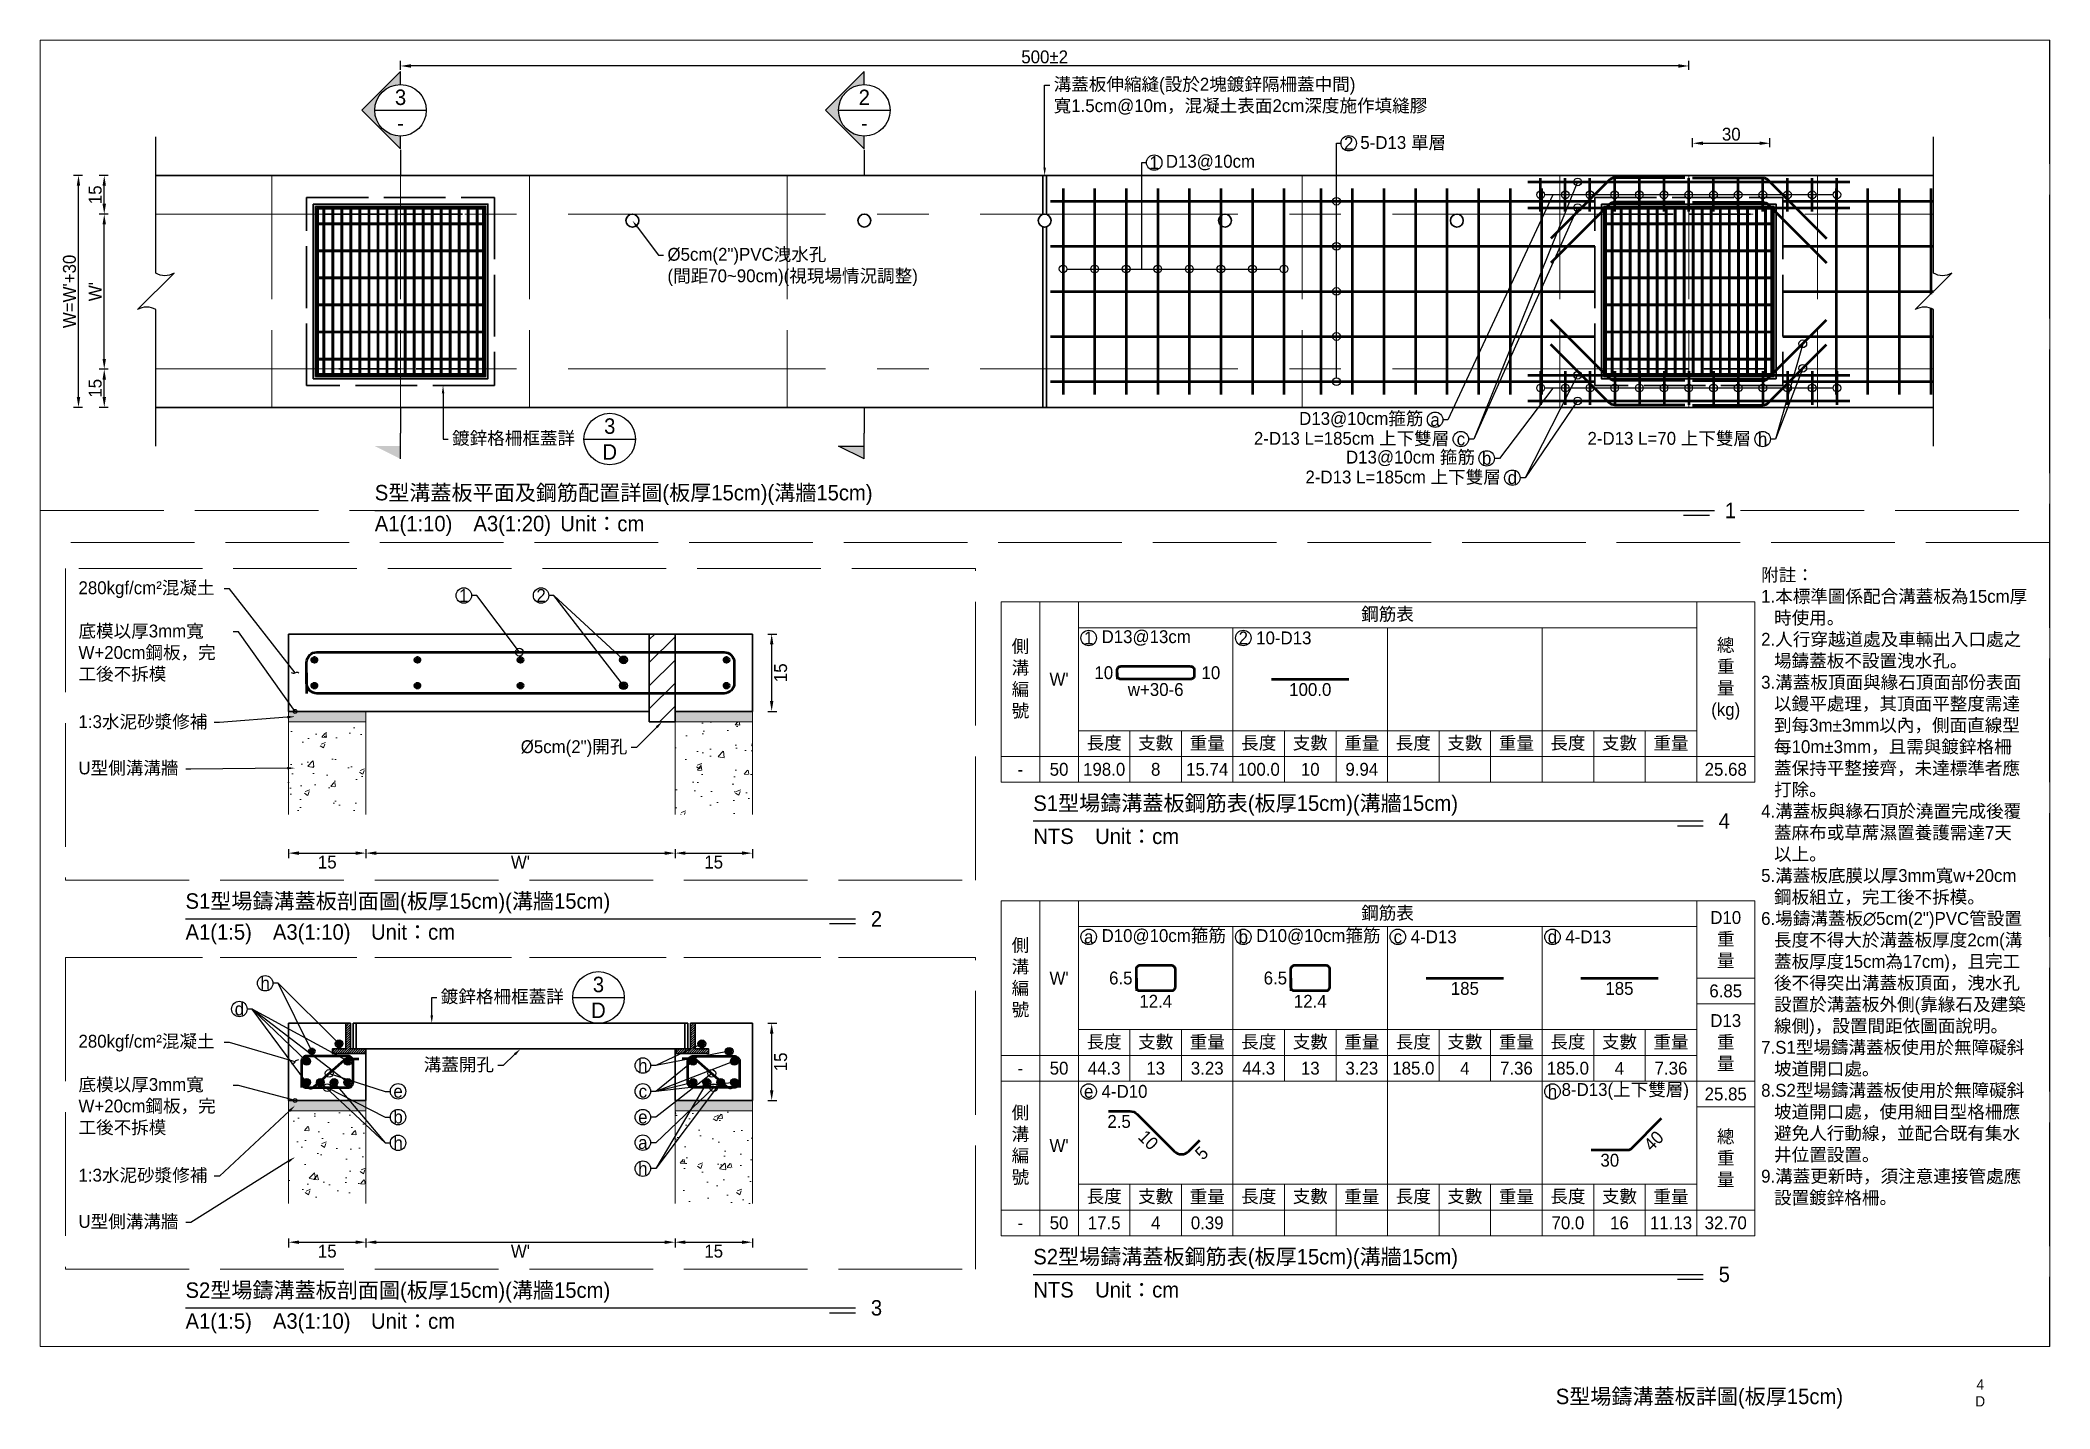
# Paper-space layout 'S型溝蓋(T15、W90)(拓寬)' of a CAD drawing. Extents: x 15 to 405, y 16 to 282.
# The model-space entities are those that its viewports show. They can reach past a viewport. Long polylines and large blocks are cut down to what shows.
import ezdxf
from ezdxf import colors
from ezdxf.entities.mleader import LeaderData, LeaderLine
from ezdxf.math import Vec2, Vec3

# ---------------------------------------------------------------- set-up
doc = ezdxf.new("R2010")
doc.units = 0
doc.header["$MEASUREMENT"] = 0
doc.linetypes.add('ACAD_ISO02W100', pattern=[15, 12, -3])
doc.linetypes.add('CENTERX2', pattern=[4, 2.5, -0.5, 0.5, -0.5])
for name, color, linetype, lineweight in [('一、1.基本-圖框', 7, 'Continuous', 20), ('二、1.繪圖-既有設施', 8, 'Continuous', 20), ('二、2.繪圖-施作項目', 181, 'Continuous', 30), ('二、5.繪圖-鋼筋', 60, 'Continuous', 50), ('二、6.繪圖-其他施作項目', 35, 'Continuous', 30)]:
    doc.layers.add(name, color=color, linetype=linetype, lineweight=lineweight)
doc.layers.add('一、4.基本-隱藏', color=9, linetype='ACAD_ISO02W100', lineweight=20, plot=False)
doc.layers.add('三、1.文字-說明文字', color=2, linetype='Continuous')
doc.layers.add('三、3.文字-註解文字', color=2, linetype='Continuous')
doc.styles.add('次圖名(詳圖)', font='MS PGothic.ttf', dxfattribs={"height": 6})
doc.styles.add('註解文字', font='MS PGothic.ttf', dxfattribs={"height": 5})
doc.styles.add('註解文字(詳圖)', font='MS PGothic.ttf', dxfattribs={"height": 6})
doc.dimstyles.new('註解文字', dxfattribs={"dimtxt": 5, "dimasz": 4, "dimexe": 2, "dimexo": 2.5, "dimgap": 1, "dimtad": 2, "dimzin": 0, "dimdsep": 46, "dimtxsty": '註解文字', "dimcen": 0.1, "dimclrd": 144, "dimclre": 144, "dimclrt": 256, "dimadec": 0, "dimazin": 0, "dimtfac": 1, "dimtofl": 0, "dimtmove": 0, "dimatfit": 3, "dimfxl": 1.5, "dimfxlon": 1, "dimtolj": 1, "dimtzin": 0, "dimlwd": -1, "dimlwe": -1, "dimarcsym": 1})
pattern_1 = [(45, (-6186.2158, -4230.1416), (-2.65165, 2.65165), []), (45, (-6185.332, -4230.1416), (-2.65165, 2.65165), []), (45, (-6184.448, -4230.1416), (-2.65165, 2.65165), []), (45, (-6183.564, -4230.1416), (-2.65165, 2.65165), [])]
pattern_2 = [(45, (-5686.2158, -4230.1416), (-2.65165, 2.65165), []), (45, (-5685.332, -4230.1416), (-2.65165, 2.65165), []), (45, (-5684.448, -4230.1416), (-2.65165, 2.65165), []), (45, (-5683.564, -4230.1416), (-2.65165, 2.65165), [])]

psp = doc.layouts.new('S型溝蓋(T15、W90)(拓寬)')

# ---------------------------------------------------------------- texts
at = {"layer": '一、1.基本-圖框', "attachment_point": 5, "style": '註解文字'}
for s, width, insert, char_height in [('S{\\fMS PGothic|b0|i0|c128|p34;型場鑄溝蓋板詳圖(板厚1}5{\\fMS PGothic|b0|i0|c128|p34;cm)}', 59.65164, (337.25, 18.375), 3), ('4', 4.24831, (391.75, 21.125), 2), ('D', 7.40984, (391.75, 17.875), 2)]:
    psp.add_mtext_dynamic_manual_height_columns(s, width=width, gutter_width=15, heights=[0], dxfattribs=dict(at, insert=insert, char_height=char_height))

msp = doc.modelspace()

# ---------------------------------------------------------------- texts
at = {"layer": '一、1.基本-圖框', "char_height": 5, "attachment_point": 5, "style": '註解文字'}
for s, width, insert in [('{\\fMS PGothic|b0|i0|c128|p34;鋼筋表}', 128.86758, (-4367.759, -4569.296)), ('側溝編號', 5, (-4510.259, -4594.296)), ('總{\\fMS PGothic|b0|i0|c128|p34;重量(kg)}', 5, (-4236.509, -4594.296)), ("W'", 17.80786, (-4495.259, -4594.296)), ('{\\fMS PGothic|b0|i0|c128|p34;長度}', 17.80786, (-4477.759, -4619.296)), ('支數', 17.80786, (-4457.759, -4619.296)), ('重量', 17.80786, (-4437.759, -4619.296)), ('{\\fMS PGothic|b0|i0|c128|p34;長度}', 17.80786, (-4417.759, -4619.296)), ('支數', 17.80786, (-4397.759, -4619.296)), ('重量', 17.80786, (-4377.759, -4619.296)), ('{\\fMS PGothic|b0|i0|c128|p34;長度}', 17.80786, (-4357.759, -4619.296)), ('支數', 17.80786, (-4337.759, -4619.296)), ('重量', 17.80786, (-4317.759, -4619.296)), ('{\\fMS PGothic|b0|i0|c128|p34;長度}', 17.80786, (-4297.759, -4619.296)), ('支數', 17.80786, (-4277.759, -4619.296)), ('重量', 17.80786, (-4257.759, -4619.296)), ('{\\fMS PGothic|b0|i0|c128|p34;鋼筋表}', 128.86758, (-4367.759, -4685.296)), ('{\\fMS PGothic|b0|i0|c128|p34;D10\\P重量}', 5, (-4236.509, -4695.296)), ('側溝編號', 5, (-4510.259, -4710.296)), ("W'", 17.80786, (-4495.259, -4710.296)), ('{\\fMS PGothic|b0|i0|c128|p34;D13\\P重量}', 5, (-4236.509, -4735.296)), ('{\\fMS PGothic|b0|i0|c128|p34;長度}', 17.80786, (-4477.759, -4735.296)), ('支數', 17.80786, (-4457.759, -4735.296)), ('重量', 17.80786, (-4437.759, -4735.296)), ('{\\fMS PGothic|b0|i0|c128|p34;長度}', 17.80786, (-4417.759, -4735.296)), ('支數', 17.80786, (-4397.759, -4735.296)), ('重量', 17.80786, (-4377.759, -4735.296)), ('{\\fMS PGothic|b0|i0|c128|p34;長度}', 17.80786, (-4357.759, -4735.296)), ('支數', 17.80786, (-4337.759, -4735.296)), ('重量', 17.80786, (-4317.759, -4735.296)), ('{\\fMS PGothic|b0|i0|c128|p34;長度}', 17.80786, (-4297.759, -4735.296)), ('支數', 17.80786, (-4277.759, -4735.296)), ('重量', 17.80786, (-4257.759, -4735.296)), ('側溝編號', 5, (-4510.259, -4775.296)), ("W'", 17.80786, (-4495.259, -4775.296)), ('總重量', 5, (-4236.509, -4780.296)), ('{\\fMS PGothic|b0|i0|c128|p34;長度}', 17.80786, (-4477.759, -4795.296)), ('支數', 17.80786, (-4457.759, -4795.296)), ('重量', 17.80786, (-4437.759, -4795.296)), ('{\\fMS PGothic|b0|i0|c128|p34;長度}', 17.80786, (-4417.759, -4795.296)), ('支數', 17.80786, (-4397.759, -4795.296)), ('重量', 17.80786, (-4377.759, -4795.296)), ('{\\fMS PGothic|b0|i0|c128|p34;長度}', 17.80786, (-4357.759, -4795.296)), ('支數', 17.80786, (-4337.759, -4795.296)), ('重量', 17.80786, (-4317.759, -4795.296)), ('{\\fMS PGothic|b0|i0|c128|p34;長度}', 17.80786, (-4297.759, -4795.296)), ('支數', 17.80786, (-4277.759, -4795.296)), ('重量', 17.80786, (-4257.759, -4795.296))]:
    msp.add_mtext_dynamic_manual_height_columns(s, width=width, gutter_width=30, heights=[0], dxfattribs=dict(at, insert=insert))
at = {"layer": '三、1.文字-說明文字', "insert": (-4222.759, -4551.296), "char_height": 5, "attachment_point": 1, "style": '註解文字'}
msp.add_mtext_dynamic_manual_height_columns('{\\fMS PGothic|b0|i0|c128|p34;附註：\\P\\pi-5,l5;1.本標準圖係配合溝蓋板為15cm厚時使用。\\P2.人行穿越道處及車輛出入口處之場鑄蓋板不設置洩水孔。\\P3.溝蓋板頂面與緣石頂面部份表面以鏝平處理，其頂面平整度需達到每3m±3mm以\\fPMingLiU|b0|i0|c136|p18;內\\fMS PGothic|b0|i0|c128|p34;，側面直線型每10m±3mm，且需與鍍鋅格柵蓋保持平整接齊，未達標準者應打除。\\P4.溝蓋板與緣石頂於澆置完成後覆蓋麻布或草蓆濕置養護需達7天以上。\\P5.溝蓋板底膜以厚3mm寬w+20cm鋼板組立，完工後不拆模。\\P6.場鑄溝蓋板∅5cm(2")PVC管設置長度不得大於溝蓋板厚度2cm(溝蓋板厚度15cm為17cm)，且完工後不得突出溝蓋板頂面，洩水孔設置於溝蓋板外側(靠緣石及建築線側)，設置間距依圖面\\fPMingLiU|b0|i0|c136|p18;說\\fMS PGothic|b0|i0|c128|p34;明。\\P7.S1型場鑄溝蓋板使用於無障礙斜坡道開口處。\\P8.S2型場鑄溝蓋板使用於無障礙斜坡道開口處，使用細目型格柵應避免人行動線，並配合既有集水井位置設置。\\P9.溝蓋更新時，須注意連接管處應設置鍍鋅格柵。}', width=103.18814, gutter_width=30, heights=[0], dxfattribs=at)
at = {"layer": '三、3.文字-註解文字'}
for s, width, gutter_width, insert, char_height, attachment_point, style in [('3', 6.60394, 25, (-4750.855, -4368.489), 6, 5, '註解文字(詳圖)'), ('2', 6.60394, 25, (-4570.855, -4368.489), 6, 5, '註解文字(詳圖)'), ('-', 6.60394, 25, (-4750.855, -4378.489), 6, 5, '註解文字(詳圖)'), ('-', 6.60394, 25, (-4570.855, -4378.489), 6, 5, '註解文字(詳圖)'), ('5-D13 單層', 42.88103, 30, (-4378.33, -4386.296), 5, 4, '註解文字'), ('1', 8.38231, 30, (-4458.33, -4393.796), 5, 5, '註解文字'), ('D13@10cm', 15.95159, 30, (-4453.83, -4393.796), 5, 4, '註解文字'), ('2', 8.38231, 30, (-4382.83, -4386.296), 5, 5, '註解文字'), ('{\\fMS PGothic|b0|i0|c128|p34;D13@10cm}箍筋', 47.84009, 30, (-4353.808, -4493.602), 5, 6, '註解文字'), ('a', 8.38231, 30, (-4349.308, -4493.602), 5, 5, '註解文字'), ('3', 6.60394, 25, (-4669.658, -4496.102), 6, 5, '註解文字(詳圖)'), ('{\\fMS PGothic|b0|i0|c128|p34;2-D13 L=1}8{\\fMS PGothic|b0|i0|c128|p34;5cm }上下雙{\\fMS PGothic|b0|i0|c128|p34;層}', 82.71347, 30, (-4343.808, -4501.102), 5, 6, '註解文字'), ('c', 8.38231, 30, (-4339.308, -4501.102), 5, 5, '註解文字'), ('{\\fMS PGothic|b0|i0|c128|p34;2-D13 L=70 }上下雙{\\fMS PGothic|b0|i0|c128|p34;層}', 78.12323, 30, (-4226.691, -4501.102), 5, 6, '註解文字'), ('h', 8.38231, 30, (-4222.191, -4501.102), 5, 5, '註解文字'), ('D', 6.60394, 25, (-4669.658, -4506.102), 6, 5, '註解文字(詳圖)'), ('{\\fMS PGothic|b0|i0|c128|p34;D13@10cm }箍筋', 78.12323, 30, (-4333.808, -4508.602), 5, 6, '註解文字'), ('b', 8.38231, 30, (-4329.308, -4508.602), 5, 5, '註解文字'), ('{\\fMS PGothic|b0|i0|c128|p34;2-D13 L=1}8{\\fMS PGothic|b0|i0|c128|p34;5cm }上下雙{\\fMS PGothic|b0|i0|c128|p34;層}', 81.61171, 30, (-4323.808, -4516.102), 5, 6, '註解文字'), ('d', 8.38231, 30, (-4319.308, -4516.102), 5, 5, '註解文字'), ('S{\\fMS PGothic|b0|i0|c128|p34;型溝蓋板平面及鋼筋配置詳圖(板厚15cm)}', 215.37549, 15, (-4760.855, -4522.796), 6, 4, '次圖名(詳圖)'), ('S{\\fMS PGothic|b0|i0|c128|p34;型溝蓋板平面及鋼筋配置詳圖(板厚15cm)}(溝牆15cm)', 215.37549, 15, (-4760.855, -4522.796), 6, 4, '次圖名(詳圖)'), ('A1(1:10)\u3000A3(1:20){\\fMS PGothic|b0|i0|c128|p34;^IUnit：cm}', 136.03259, 15, (-4760.855, -4534.796), 6, 4, '次圖名(詳圖)'), ('1', 3, 15, (-4236.855, -4528.796), 6, 4, '次圖名(詳圖)'), ('1', 8.38231, 30, (-4726.307, -4561.796), 5, 5, '註解文字'), ('2', 8.38231, 30, (-4696.307, -4561.796), 5, 5, '註解文字'), ('1', 8.38231, 30, (-4483.759, -4578.296), 5, 5, '註解文字'), ('{\\fMS PGothic|b0|i0|c128|p34;D13@1}3{\\fMS PGothic|b0|i0|c128|p34;cm}', 6.06582, 30, (-4478.759, -4578.296), 5, 4, '註解文字'), ('2', 8.38231, 30, (-4423.759, -4578.296), 5, 5, '註解文字'), ('10{\\fMS PGothic|b0|i0|c128|p34;-D13}', 6.06582, 30, (-4418.759, -4578.296), 5, 4, '註解文字'), ('{\\fMS PGothic|b0|i0|c128|p34;10}', 8.83098, 25, (-4474.259, -4591.796), 5, 6, '註解文字'), ('\\pi1.29049;{\\fMS PGothic|b0|i0|c128|p34;10}', 8.83098, 25, (-4441.259, -4591.796), 5, 4, '註解文字'), ('{\\fMS PGothic|b0|i0|c128|p34;w+30-6}', 5.41119, 25, (-4457.759, -4595.796), 5, 2, '註解文字'), ('{\\fMS PGothic|b0|i0|c128|p34;100.0}', 5.41119, 25, (-4397.759, -4595.796), 5, 2, '註解文字'), ('-', 9.06048, 30, (-4510.259, -4629.296), 5, 5, '註解文字'), ('50', 9.06048, 30, (-4495.259, -4629.296), 5, 5, '註解文字'), ('198.0', 9.06048, 30, (-4477.759, -4629.296), 5, 5, '註解文字'), ('8', 9.06048, 30, (-4457.759, -4629.296), 5, 5, '註解文字'), ('15.74', 9.06048, 30, (-4437.759, -4629.296), 5, 5, '註解文字'), ('100.0', 9.06048, 30, (-4417.759, -4629.296), 5, 5, '註解文字'), ('10', 9.06048, 30, (-4397.759, -4629.296), 5, 5, '註解文字'), ('9.94', 9.06048, 30, (-4377.759, -4629.296), 5, 5, '註解文字'), ('25.68', 9.06048, 30, (-4236.509, -4629.296), 5, 5, '註解文字'), ('S1{\\fMS PGothic|b0|i0|c128|p34;型場鑄溝蓋板鋼筋表(板厚15cm)}', 215.37549, 15, (-4505.259, -4643.296), 6, 4, '次圖名(詳圖)'), ('S{\\fMS PGothic|b0|i0|c128|p34;1型場鑄溝蓋板鋼筋表(板厚15cm)}(溝牆15cm)', 215.37549, 15, (-4505.259, -4643.296), 6, 4, '次圖名(詳圖)'), ('4', 3, 15, (-4239.259, -4649.296), 6, 4, '次圖名(詳圖)'), ('NTS{\\fMS PGothic|b0|i0|c128|p34;^IUnit：cm}', 136.03259, 15, (-4505.259, -4655.296), 6, 4, '次圖名(詳圖)'), ('S{\\fMS PGothic|b0|i0|c128|p34;1型場鑄溝蓋板剖面圖(板厚15cm)}', 215.37549, 15, (-4834.307, -4681.296), 6, 4, '次圖名(詳圖)'), ('S{\\fMS PGothic|b0|i0|c128|p34;1型場鑄溝蓋板剖面圖(板厚15cm)}(溝牆15cm)', 215.37549, 15, (-4834.307, -4681.296), 6, 4, '次圖名(詳圖)'), ('2', 3, 15, (-4568.307, -4687.296), 6, 4, '次圖名(詳圖)'), ('{\\fMS PGothic|b0|i0|c128|p34;A1(1:}5{\\fMS PGothic|b0|i0|c128|p34;)\u3000A3(1:}1{\\fMS PGothic|b0|i0|c128|p34;0)^IUnit：cm}', 136.03259, 15, (-4834.307, -4693.296), 6, 4, '次圖名(詳圖)'), ('a', 8.38231, 30, (-4483.759, -4694.296), 5, 5, '註解文字'), ('{\\fMS PGothic|b0|i0|c128|p34;D10@10cm}箍筋', 47.56963, 30, (-4478.759, -4694.296), 5, 4, '註解文字'), ('b', 8.38231, 30, (-4423.759, -4694.296), 5, 5, '註解文字'), ('{\\fMS PGothic|b0|i0|c128|p34;D10@10cm}箍筋', 48.34498, 30, (-4418.759, -4694.296), 5, 4, '註解文字'), ('c', 8.38231, 30, (-4363.759, -4694.296), 5, 5, '註解文字'), ('4{\\fMS PGothic|b0|i0|c128|p34;-D13}', 6.06582, 30, (-4358.759, -4694.296), 5, 4, '註解文字'), ('d', 8.38231, 30, (-4303.759, -4694.296), 5, 5, '註解文字'), ('4{\\fMS PGothic|b0|i0|c128|p34;-D13}', 6.06582, 30, (-4298.759, -4694.296), 5, 4, '註解文字'), ('h', 8.38231, 30, (-4803.407, -4712.296), 5, 5, '註解文字'), ('3', 6.60394, 25, (-4674.039, -4712.796), 6, 5, '註解文字(詳圖)'), ('{\\fMS PGothic|b0|i0|c128|p34;6.5}', 8.83098, 25, (-4466.759, -4710.296), 5, 6, '註解文字'), ('{\\fMS PGothic|b0|i0|c128|p34;6.5}', 8.83098, 25, (-4406.759, -4710.296), 5, 6, '註解文字'), ('{\\fMS PGothic|b0|i0|c128|p34;12.4}', 5.41119, 25, (-4457.759, -4716.796), 5, 2, '註解文字'), ('{\\fMS PGothic|b0|i0|c128|p34;12.4}', 5.41119, 25, (-4397.759, -4716.796), 5, 2, '註解文字'), ('{\\fMS PGothic|b0|i0|c128|p34;185}', 5.41119, 25, (-4337.759, -4711.796), 5, 2, '註解文字'), ('{\\fMS PGothic|b0|i0|c128|p34;185}', 5.41119, 25, (-4277.759, -4711.796), 5, 2, '註解文字'), ('6.85', 9.06048, 30, (-4236.509, -4715.296), 5, 5, '註解文字'), ('d', 8.38231, 30, (-4813.407, -4722.296), 5, 5, '註解文字'), ('D', 6.60394, 25, (-4674.039, -4722.796), 6, 5, '註解文字(詳圖)'), ('h', 8.38231, 30, (-4656.807, -4744.24), 5, 5, '註解文字'), ('-', 9.06048, 30, (-4510.259, -4745.296), 5, 5, '註解文字'), ('50', 9.06048, 30, (-4495.259, -4745.296), 5, 5, '註解文字'), ('44.3', 9.06048, 30, (-4477.759, -4745.296), 5, 5, '註解文字'), ('13', 9.06048, 30, (-4457.759, -4745.296), 5, 5, '註解文字'), ('3.23', 9.06048, 30, (-4437.759, -4745.296), 5, 5, '註解文字'), ('44.3', 9.06048, 30, (-4417.759, -4745.296), 5, 5, '註解文字'), ('13', 9.06048, 30, (-4397.759, -4745.296), 5, 5, '註解文字'), ('3.23', 9.06048, 30, (-4377.759, -4745.296), 5, 5, '註解文字'), ('185.0', 9.06048, 30, (-4357.759, -4745.296), 5, 5, '註解文字'), ('4', 9.06048, 30, (-4337.759, -4745.296), 5, 5, '註解文字'), ('7.36', 9.06048, 30, (-4317.759, -4745.296), 5, 5, '註解文字'), ('185.0', 9.06048, 30, (-4297.759, -4745.296), 5, 5, '註解文字'), ('4', 9.06048, 30, (-4277.759, -4745.296), 5, 5, '註解文字'), ('7.36', 9.06048, 30, (-4257.759, -4745.296), 5, 5, '註解文字'), ('e', 8.38231, 30, (-4751.807, -4754.24), 5, 5, '註解文字'), ('c', 8.38231, 30, (-4656.807, -4754.24), 5, 5, '註解文字'), ('e', 8.38231, 30, (-4483.759, -4754.296), 5, 5, '註解文字'), ('4-D10', 6.06582, 30, (-4478.759, -4754.296), 5, 4, '註解文字'), ('h', 8.38231, 30, (-4303.759, -4754.296), 5, 5, '註解文字'), ('{\\fMS PGothic|b0|i0|c128|p34;8-D13(}上下雙{\\fMS PGothic|b0|i0|c128|p34;層)}', 52.84713, 30, (-4300.211, -4754.296), 5, 4, '註解文字'), ('25.85', 9.06048, 30, (-4236.509, -4755.296), 5, 5, '註解文字'), ('b', 8.38231, 30, (-4751.807, -4764.24), 5, 5, '註解文字'), ('e', 8.38231, 30, (-4656.807, -4764.24), 5, 5, '註解文字'), ('{\\fMS PGothic|b0|i0|c128|p34;2.5}', 5.41119, 25, (-4471.959, -4763.424), 5, 2, '註解文字'), ('h', 8.38231, 30, (-4751.807, -4774.24), 5, 5, '註解文字'), ('a', 8.38231, 30, (-4656.806, -4774.151), 5, 5, '註解文字'), ('{\\fMS PGothic|b0|i0|c128|p34;30}', 5.41119, 25, (-4281.494, -4778.477), 5, 2, '註解文字'), ('h', 8.38231, 30, (-4656.807, -4784.24), 5, 5, '註解文字'), ('50', 9.06048, 30, (-4495.259, -4805.296), 5, 5, '註解文字'), ('17.5', 9.06048, 30, (-4477.759, -4805.296), 5, 5, '註解文字'), ('4', 9.06048, 30, (-4457.759, -4805.296), 5, 5, '註解文字'), ('0.39', 9.06048, 30, (-4437.759, -4805.296), 5, 5, '註解文字'), ('70.0', 9.06048, 30, (-4297.759, -4805.296), 5, 5, '註解文字'), ('16', 9.06048, 30, (-4277.759, -4805.296), 5, 5, '註解文字'), ('11.13', 9.06048, 30, (-4257.759, -4805.296), 5, 5, '註解文字'), ('32.70', 9.06048, 30, (-4236.509, -4805.296), 5, 5, '註解文字'), ('-', 9.06048, 30, (-4510.259, -4805.296), 5, 5, '註解文字'), ('S{\\fMS PGothic|b0|i0|c128|p34;2型場鑄溝蓋板鋼筋表(板厚15cm)}', 215.37549, 15, (-4505.259, -4819.296), 6, 4, '次圖名(詳圖)'), ('S{\\fMS PGothic|b0|i0|c128|p34;2型場鑄溝蓋板鋼筋表(板厚15cm)}(溝牆15cm)', 215.37549, 15, (-4505.259, -4819.296), 6, 4, '次圖名(詳圖)'), ('S{\\fMS PGothic|b0|i0|c128|p34;2型場鑄溝蓋板剖面圖(板厚15cm)}', 215.37549, 15, (-4834.307, -4832.296), 6, 4, '次圖名(詳圖)'), ('S{\\fMS PGothic|b0|i0|c128|p34;2型場鑄溝蓋板剖面圖(板厚15cm)}(溝牆15cm)', 215.37549, 15, (-4834.307, -4832.296), 6, 4, '次圖名(詳圖)'), ('NTS{\\fMS PGothic|b0|i0|c128|p34;^IUnit：cm}', 136.03259, 15, (-4505.259, -4831.296), 6, 4, '次圖名(詳圖)'), ('5', 3, 15, (-4239.259, -4825.296), 6, 4, '次圖名(詳圖)'), ('3', 3, 15, (-4568.307, -4838.296), 6, 4, '次圖名(詳圖)'), ('{\\fMS PGothic|b0|i0|c128|p34;A1(1:}5{\\fMS PGothic|b0|i0|c128|p34;)\u3000A3(1:}1{\\fMS PGothic|b0|i0|c128|p34;0)^IUnit：cm}', 136.03259, 15, (-4834.307, -4844.296), 6, 4, '次圖名(詳圖)')]:
    msp.add_mtext_dynamic_manual_height_columns(s, width=width, gutter_width=gutter_width, heights=[0], dxfattribs=dict(at, insert=insert, char_height=char_height, attachment_point=attachment_point, style=style))
at = {"layer": '三、3.文字-註解文字', "char_height": 5, "attachment_point": 2, "style": '註解文字'}
for s, insert, rotation in [('{\\fMS PGothic|b0|i0|c128|p34;10}', (-4458.82, -4771.356), 314.931884), ('{\\fMS PGothic|b0|i0|c128|p34;40}', (-4266.258, -4771.673), 45.186816), ('{\\fMS PGothic|b0|i0|c128|p34;5}', (-4441.72, -4776.435), 45.416489)]:
    msp.add_mtext_dynamic_manual_height_columns(s, width=5.41119, gutter_width=25, heights=[0], dxfattribs=dict(at, insert=insert, rotation=rotation))

# ---------------------------------------------------------------- blocks, each defined once
blk = doc.blocks.new('_None')
blk = doc.blocks.new('*D170')
at = {"layer": 'Defpoints', "color": 0, "transparency": 16777216}
for p in [(-4750.85, -4356.3), (-4750.85, -4403.8), (-4250.85, -4403.8)]:
    blk.add_point(p, dxfattribs=at)
at = {"layer": '三、3.文字-註解文字', "color": 144, "transparency": 16777216}
for p, q in [((-4750.85, -4357.8), (-4750.85, -4354.3)), ((-4254.85, -4356.3), (-4746.85, -4356.3)), ((-4250.85, -4357.8), (-4250.85, -4354.3))]:
    blk.add_line(p, q, dxfattribs=at)
for points in [[(-4746.85, -4355.63), (-4746.85, -4356.96), (-4750.85, -4356.3)], [(-4254.85, -4355.63), (-4254.85, -4356.96), (-4250.85, -4356.3)]]:
    blk.add_solid(points, dxfattribs=at)
at = {"layer": '三、3.文字-註解文字', "transparency": 16777216, "insert": (-4500.85, -4352.8), "char_height": 5, "attachment_point": 5, "style": '註解文字'}
blk.add_mtext('\\A1;500±2', dxfattribs=at)
blk = doc.blocks.new('*D171')
at = {"layer": 'Defpoints', "color": 0, "linetype": 'Continuous', "transparency": 16777216}
for p in [(-4219.35, -4386.3), (-4249.35, -4399.72), (-4219.35, -4399.72)]:
    blk.add_point(p, dxfattribs=at)
at = {"layer": '三、3.文字-註解文字', "color": 144, "transparency": 16777216}
for p, q in [((-4249.35, -4387.8), (-4249.35, -4384.3)), ((-4245.35, -4386.3), (-4223.35, -4386.3)), ((-4219.35, -4387.8), (-4219.35, -4384.3))]:
    blk.add_line(p, q, dxfattribs=at)
at = {"layer": '三、3.文字-註解文字', "color": 144, "linetype": 'Continuous', "transparency": 16777216}
for points in [[(-4245.35, -4385.63), (-4245.35, -4386.96), (-4249.35, -4386.3)], [(-4223.35, -4385.63), (-4223.35, -4386.96), (-4219.35, -4386.3)]]:
    blk.add_solid(points, dxfattribs=at)
at = {"layer": '三、3.文字-註解文字', "linetype": 'Continuous', "transparency": 16777216, "insert": (-4234.35, -4382.8), "char_height": 5, "attachment_point": 5, "style": '註解文字'}
blk.add_mtext('\\A1;30', dxfattribs=at)
blk = doc.blocks.new('_Small')
at = {"color": 0, "linetype": 'ByBlock', "lineweight": -2}
blk.add_circle((0, 0), 0.25, dxfattribs=at)
blk = doc.blocks.new('_Integral')
at = {"color": 0, "linetype": 'ByBlock', "lineweight": -2}
for centre, start, end in [((0.44, -0.09), 102, 168), ((-0.44, 0.09), 282, 348)]:
    blk.add_arc(centre, 0.454, start, end, dxfattribs=at)
blk = doc.blocks.new('*D174')
at = {"layer": 'Defpoints', "color": 0, "transparency": 16777216}
for p in [(-4614.31, -4576.8), (-4614.31, -4606.8), (-4606.81, -4606.8)]:
    blk.add_point(p, dxfattribs=at)
at = {"layer": '三、3.文字-註解文字', "color": 144, "transparency": 16777216}
for p, q in [((-4608.31, -4576.8), (-4604.81, -4576.8)), ((-4606.81, -4580.8), (-4606.81, -4602.8)), ((-4608.31, -4606.8), (-4604.81, -4606.8))]:
    blk.add_line(p, q, dxfattribs=at)
for points in [[(-4607.47, -4580.8), (-4606.14, -4580.8), (-4606.81, -4576.8)], [(-4607.47, -4602.8), (-4606.14, -4602.8), (-4606.81, -4606.8)]]:
    blk.add_solid(points, dxfattribs=at)
at = {"layer": '三、3.文字-註解文字', "transparency": 16777216, "insert": (-4603.31, -4591.8), "char_height": 5, "attachment_point": 5, "rotation": 90, "style": '註解文字'}
blk.add_mtext('\\A1;15', dxfattribs=at)
blk = doc.blocks.new('*D175')
at = {"layer": 'Defpoints', "color": 0, "transparency": 16777216}
for p in [(-4614.31, -4727.8), (-4614.31, -4757.8), (-4606.81, -4757.8)]:
    blk.add_point(p, dxfattribs=at)
at = {"layer": '三、3.文字-註解文字', "color": 144, "transparency": 16777216}
for p, q in [((-4608.31, -4727.8), (-4604.81, -4727.8)), ((-4606.81, -4731.8), (-4606.81, -4753.8)), ((-4608.31, -4757.8), (-4604.81, -4757.8))]:
    blk.add_line(p, q, dxfattribs=at)
for points in [[(-4607.47, -4731.8), (-4606.14, -4731.8), (-4606.81, -4727.8)], [(-4607.47, -4753.8), (-4606.14, -4753.8), (-4606.81, -4757.8)]]:
    blk.add_solid(points, dxfattribs=at)
at = {"layer": '三、3.文字-註解文字', "transparency": 16777216, "insert": (-4603.31, -4742.8), "char_height": 5, "attachment_point": 5, "rotation": 90, "style": '註解文字'}
blk.add_mtext('\\A1;15', dxfattribs=at)
blk = doc.blocks.new('*D182')
at = {"layer": 'Defpoints', "color": 0, "transparency": 16777216}
for p in [(-4794.31, -4646.8), (-4764.31, -4646.8), (-4764.31, -4661.8)]:
    blk.add_point(p, dxfattribs=at)
at = {"layer": '三、3.文字-註解文字', "color": 144, "transparency": 16777216}
for p, q in [((-4794.31, -4660.3), (-4794.31, -4663.8)), ((-4790.31, -4661.8), (-4768.31, -4661.8)), ((-4764.31, -4660.3), (-4764.31, -4663.8))]:
    blk.add_line(p, q, dxfattribs=at)
for points in [[(-4790.31, -4661.13), (-4790.31, -4662.46), (-4794.31, -4661.8)], [(-4768.31, -4661.13), (-4768.31, -4662.46), (-4764.31, -4661.8)]]:
    blk.add_solid(points, dxfattribs=at)
at = {"layer": '三、3.文字-註解文字', "transparency": 16777216, "insert": (-4779.31, -4665.3), "char_height": 5, "attachment_point": 5, "style": '註解文字'}
blk.add_mtext('\\A1;15', dxfattribs=at)
blk = doc.blocks.new('*D183')
at = {"layer": 'Defpoints', "color": 0, "transparency": 16777216}
for p in [(-4764.31, -4646.8), (-4644.31, -4646.8), (-4644.31, -4661.8)]:
    blk.add_point(p, dxfattribs=at)
at = {"layer": '三、3.文字-註解文字', "color": 144, "transparency": 16777216}
for p, q in [((-4764.31, -4660.3), (-4764.31, -4663.8)), ((-4760.31, -4661.8), (-4648.31, -4661.8)), ((-4644.31, -4660.3), (-4644.31, -4663.8))]:
    blk.add_line(p, q, dxfattribs=at)
for points in [[(-4760.31, -4661.13), (-4760.31, -4662.46), (-4764.31, -4661.8)], [(-4648.31, -4661.13), (-4648.31, -4662.46), (-4644.31, -4661.8)]]:
    blk.add_solid(points, dxfattribs=at)
at = {"layer": '三、3.文字-註解文字', "transparency": 16777216, "insert": (-4704.31, -4665.3), "char_height": 5, "attachment_point": 5, "style": '註解文字'}
blk.add_mtext("\\A1;W'", dxfattribs=at)
blk = doc.blocks.new('*D184')
at = {"layer": 'Defpoints', "color": 0, "transparency": 16777216}
for p in [(-4644.31, -4646.8), (-4614.31, -4646.8), (-4614.31, -4661.8)]:
    blk.add_point(p, dxfattribs=at)
at = {"layer": '三、3.文字-註解文字', "color": 144, "transparency": 16777216}
for p, q in [((-4644.31, -4660.3), (-4644.31, -4663.8)), ((-4640.31, -4661.8), (-4618.31, -4661.8)), ((-4614.31, -4660.3), (-4614.31, -4663.8))]:
    blk.add_line(p, q, dxfattribs=at)
for points in [[(-4640.31, -4661.13), (-4640.31, -4662.46), (-4644.31, -4661.8)], [(-4618.31, -4661.13), (-4618.31, -4662.46), (-4614.31, -4661.8)]]:
    blk.add_solid(points, dxfattribs=at)
at = {"layer": '三、3.文字-註解文字', "transparency": 16777216, "insert": (-4629.31, -4665.3), "char_height": 5, "attachment_point": 5, "style": '註解文字'}
blk.add_mtext('\\A1;15', dxfattribs=at)
blk = doc.blocks.new('*D185')
at = {"layer": 'Defpoints', "color": 0, "transparency": 16777216}
for p in [(-4794.31, -4797.8), (-4764.31, -4797.8), (-4764.31, -4812.8)]:
    blk.add_point(p, dxfattribs=at)
at = {"layer": '三、3.文字-註解文字', "color": 144, "transparency": 16777216}
for p, q in [((-4794.31, -4811.3), (-4794.31, -4814.8)), ((-4764.31, -4811.3), (-4764.31, -4814.8)), ((-4790.31, -4812.8), (-4768.31, -4812.8))]:
    blk.add_line(p, q, dxfattribs=at)
for points in [[(-4790.31, -4812.13), (-4790.31, -4813.46), (-4794.31, -4812.8)], [(-4768.31, -4812.13), (-4768.31, -4813.46), (-4764.31, -4812.8)]]:
    blk.add_solid(points, dxfattribs=at)
at = {"layer": '三、3.文字-註解文字', "transparency": 16777216, "insert": (-4779.31, -4816.3), "char_height": 5, "attachment_point": 5, "style": '註解文字'}
blk.add_mtext('\\A1;15', dxfattribs=at)
blk = doc.blocks.new('*D186')
at = {"layer": 'Defpoints', "color": 0, "transparency": 16777216}
for p in [(-4764.31, -4797.8), (-4644.31, -4797.8), (-4644.31, -4812.8)]:
    blk.add_point(p, dxfattribs=at)
at = {"layer": '三、3.文字-註解文字', "color": 144, "transparency": 16777216}
for p, q in [((-4764.31, -4811.3), (-4764.31, -4814.8)), ((-4644.31, -4811.3), (-4644.31, -4814.8)), ((-4760.31, -4812.8), (-4648.31, -4812.8))]:
    blk.add_line(p, q, dxfattribs=at)
for points in [[(-4760.31, -4812.13), (-4760.31, -4813.46), (-4764.31, -4812.8)], [(-4648.31, -4812.13), (-4648.31, -4813.46), (-4644.31, -4812.8)]]:
    blk.add_solid(points, dxfattribs=at)
at = {"layer": '三、3.文字-註解文字', "transparency": 16777216, "insert": (-4704.31, -4816.3), "char_height": 5, "attachment_point": 5, "style": '註解文字'}
blk.add_mtext("\\A1;W'", dxfattribs=at)
blk = doc.blocks.new('*D187')
at = {"layer": 'Defpoints', "color": 0, "transparency": 16777216}
for p in [(-4644.31, -4797.8), (-4614.31, -4797.8), (-4614.31, -4812.8)]:
    blk.add_point(p, dxfattribs=at)
at = {"layer": '三、3.文字-註解文字', "color": 144, "transparency": 16777216}
for p, q in [((-4644.31, -4811.3), (-4644.31, -4814.8)), ((-4614.31, -4811.3), (-4614.31, -4814.8)), ((-4640.31, -4812.8), (-4618.31, -4812.8))]:
    blk.add_line(p, q, dxfattribs=at)
for points in [[(-4640.31, -4812.13), (-4640.31, -4813.46), (-4644.31, -4812.8)], [(-4618.31, -4812.13), (-4618.31, -4813.46), (-4614.31, -4812.8)]]:
    blk.add_solid(points, dxfattribs=at)
at = {"layer": '三、3.文字-註解文字', "transparency": 16777216, "insert": (-4629.31, -4816.3), "char_height": 5, "attachment_point": 5, "style": '註解文字'}
blk.add_mtext('\\A1;15', dxfattribs=at)
blk = doc.blocks.new('*D188')
at = {"layer": 'Defpoints', "color": 0, "transparency": 16777216}
for p in [(-4865.85, -4398.8), (-4845.85, -4398.8), (-4845.85, -4413.8)]:
    blk.add_point(p, dxfattribs=at)
at = {"layer": '三、3.文字-註解文字', "color": 144, "transparency": 16777216}
for p, q in [((-4864.35, -4398.8), (-4867.85, -4398.8)), ((-4865.85, -4409.8), (-4865.85, -4402.8)), ((-4864.35, -4413.8), (-4867.85, -4413.8))]:
    blk.add_line(p, q, dxfattribs=at)
for points in [[(-4866.52, -4402.8), (-4865.19, -4402.8), (-4865.85, -4398.8)], [(-4866.52, -4409.8), (-4865.19, -4409.8), (-4865.85, -4413.8)]]:
    blk.add_solid(points, dxfattribs=at)
at = {"layer": '三、3.文字-註解文字', "transparency": 16777216, "insert": (-4869.35, -4406.3), "char_height": 5, "attachment_point": 5, "rotation": 90, "style": '註解文字'}
blk.add_mtext('\\A1;15', dxfattribs=at)
blk = doc.blocks.new('*D189')
at = {"layer": 'Defpoints', "color": 0, "transparency": 16777216}
for p in [(-4865.85, -4413.8), (-4845.85, -4413.8), (-4845.85, -4473.99)]:
    blk.add_point(p, dxfattribs=at)
at = {"layer": '三、3.文字-註解文字', "color": 144, "transparency": 16777216}
for p, q in [((-4864.35, -4413.8), (-4867.85, -4413.8)), ((-4865.85, -4469.99), (-4865.85, -4417.8)), ((-4864.35, -4473.99), (-4867.85, -4473.99))]:
    blk.add_line(p, q, dxfattribs=at)
for points in [[(-4866.52, -4417.8), (-4865.19, -4417.8), (-4865.85, -4413.8)], [(-4866.52, -4469.99), (-4865.19, -4469.99), (-4865.85, -4473.99)]]:
    blk.add_solid(points, dxfattribs=at)
at = {"layer": '三、3.文字-註解文字', "transparency": 16777216, "insert": (-4869.35, -4443.89), "char_height": 5, "attachment_point": 5, "rotation": 90, "style": '註解文字'}
blk.add_mtext("\\A1;W'", dxfattribs=at)
blk = doc.blocks.new('*D190')
at = {"layer": 'Defpoints', "color": 0, "transparency": 16777216}
for p in [(-4865.85, -4473.99), (-4845.85, -4473.99), (-4845.85, -4488.8)]:
    blk.add_point(p, dxfattribs=at)
at = {"layer": '三、3.文字-註解文字', "color": 144, "transparency": 16777216}
for p, q in [((-4864.35, -4473.99), (-4867.85, -4473.99)), ((-4865.85, -4484.8), (-4865.85, -4477.99)), ((-4864.35, -4488.8), (-4867.85, -4488.8))]:
    blk.add_line(p, q, dxfattribs=at)
for points in [[(-4866.52, -4477.99), (-4865.19, -4477.99), (-4865.85, -4473.99)], [(-4866.52, -4484.8), (-4865.19, -4484.8), (-4865.85, -4488.8)]]:
    blk.add_solid(points, dxfattribs=at)
at = {"layer": '三、3.文字-註解文字', "transparency": 16777216, "insert": (-4869.35, -4481.39), "char_height": 5, "attachment_point": 5, "rotation": 90, "style": '註解文字'}
blk.add_mtext('\\A1;15', dxfattribs=at)
blk = doc.blocks.new('*D191')
at = {"layer": 'Defpoints', "color": 0, "transparency": 16777216}
for p in [(-4875.85, -4398.8), (-4845.85, -4398.8), (-4845.85, -4488.8)]:
    blk.add_point(p, dxfattribs=at)
at = {"layer": '三、3.文字-註解文字', "color": 144, "transparency": 16777216}
for p, q in [((-4874.35, -4398.8), (-4877.85, -4398.8)), ((-4875.85, -4484.8), (-4875.85, -4402.8)), ((-4874.35, -4488.8), (-4877.85, -4488.8))]:
    blk.add_line(p, q, dxfattribs=at)
for points in [[(-4876.52, -4402.8), (-4875.19, -4402.8), (-4875.85, -4398.8)], [(-4876.52, -4484.8), (-4875.19, -4484.8), (-4875.85, -4488.8)]]:
    blk.add_solid(points, dxfattribs=at)
at = {"layer": '三、3.文字-註解文字', "transparency": 16777216, "insert": (-4879.35, -4443.8), "char_height": 5, "attachment_point": 5, "rotation": 90, "style": '註解文字'}
blk.add_mtext("\\A1;{\\fMS PGothic|b0|i0|c128|p34;W=}W'{\\fMS PGothic|b0|i0|c128|p34;+30}", dxfattribs=at)

# ---------------------------------------------------------------- dimensions: what is measured, and where the dimension line sits
at = {"layer": '三、3.文字-註解文字'}
for base, p1, p2, text, picture, middle in [((-4750.855, -4356.296), (-4250.855, -4403.796), (-4750.855, -4403.796), '500±2', '*D170', (-4500.855, -4352.796)), ((-4764.307, -4661.796), (-4794.307, -4646.796), (-4764.307, -4646.796), '15', '*D182', (-4779.307, -4665.296)), ((-4644.307, -4661.796), (-4764.307, -4646.796), (-4644.307, -4646.796), "W'", '*D183', (-4704.307, -4665.296)), ((-4614.307, -4661.796), (-4644.307, -4646.796), (-4614.307, -4646.796), '15', '*D184', (-4629.307, -4665.296)), ((-4764.307, -4812.796), (-4794.307, -4797.796), (-4764.307, -4797.796), '15', '*D185', (-4779.307, -4816.296)), ((-4644.307, -4812.796), (-4764.307, -4797.796), (-4644.307, -4797.796), "W'", '*D186', (-4704.307, -4816.296)), ((-4614.307, -4812.796), (-4644.307, -4797.796), (-4614.307, -4797.796), '15', '*D187', (-4629.307, -4816.296))]:
    dim = msp.add_linear_dim(base=base, p1=p1, p2=p2, text=text, dimstyle='註解文字', dxfattribs=at)
    dim.commit()
    dim.dimension.update_dxf_attribs({"geometry": picture, "text_midpoint": middle})
at = {"layer": '三、3.文字-註解文字', "linetype": 'Continuous'}
dim = msp.add_linear_dim(base=(-4219.355, -4386.296), p1=(-4249.355, -4399.716), p2=(-4219.355, -4399.716), text='30', dimstyle='註解文字', dxfattribs=at)
dim.commit()
dim.dimension.update_dxf_attribs({"geometry": '*D171', "text_midpoint": (-4234.355, -4382.796)})
at = {"layer": '三、3.文字-註解文字'}
for base, p1, p2, text, picture, middle in [((-4875.855, -4398.796), (-4845.855, -4488.796), (-4845.855, -4398.796), "{\\fMS PGothic|b0|i0|c128|p34;W=}W'{\\fMS PGothic|b0|i0|c128|p34;+30}", '*D191', (-4879.355, -4443.796)), ((-4865.855, -4398.796), (-4845.855, -4413.796), (-4845.855, -4398.796), '15', '*D188', (-4869.355, -4406.296)), ((-4865.855, -4413.796), (-4845.855, -4473.989), (-4845.855, -4413.796), "W'", '*D189', (-4869.355, -4443.893)), ((-4865.855, -4473.989), (-4845.855, -4488.796), (-4845.855, -4473.989), '15', '*D190', (-4869.355, -4481.393)), ((-4606.807, -4606.796), (-4614.307, -4576.796), (-4614.307, -4606.796), '15', '*D174', (-4603.307, -4591.796)), ((-4606.807, -4757.796), (-4614.307, -4727.796), (-4614.307, -4757.796), '15', '*D175', (-4603.307, -4742.796))]:
    dim = msp.add_linear_dim(base=base, p1=p1, p2=p2, angle=90, text=text, dimstyle='註解文字', dxfattribs=at)
    dim.commit()
    dim.dimension.update_dxf_attribs({"geometry": picture, "text_midpoint": middle})

# ---------------------------------------------------------------- hatches: boundary and pattern name
at = {"layer": '三、3.文字-註解文字'}
h = msp.add_hatch(color=256, dxfattribs=at)
h.dxf.hatch_style = 1
h.paths.add_polyline_path([(-4750.855, -4358.489), (-4765.855, -4373.489), (-4750.855, -4388.489), (-4750.855, -4383.489, -0.4142136), (-4760.855, -4373.489, -0.4142136), (-4750.855, -4363.489)])
h = msp.add_hatch(color=256, dxfattribs=at)
h.dxf.hatch_style = 1
h.paths.add_polyline_path([(-4570.855, -4358.489), (-4585.855, -4373.489), (-4570.855, -4388.489), (-4570.855, -4383.489, -0.4142136), (-4580.855, -4373.489, -0.4142136), (-4570.855, -4363.489)])
h = msp.add_hatch(color=256, dxfattribs=at)
h.dxf.hatch_style = 1
h.paths.add_polyline_path([(-4760.855, -4503.796), (-4750.855, -4508.796), (-4750.855, -4503.796)])
h = msp.add_hatch(color=256, dxfattribs=at)
h.dxf.hatch_style = 1
h.paths.add_polyline_path([(-4580.855, -4503.796), (-4570.855, -4508.796), (-4570.855, -4503.796)])
at = {"layer": '二、1.繪圖-既有設施'}
h = msp.add_hatch(dxfattribs=at)
h.set_pattern_fill('CROSS', color=256, scale=0.2)
h.set_pattern_definition([(0, (-460393.2273, -668434.5251), (1.27, 1.27), [0.635, -1.905]), (90, (-460392.9098, -668434.8426), (-1.27, 1.27), [0.635, -1.905])])
h.paths.add_polyline_path([(-4764.307, -4606.796), (-4794.307, -4606.796), (-4794.307, -4610.796), (-4764.307, -4610.796)])
h.paths.add_polyline_path([(-4614.307, -4606.796), (-4644.307, -4606.796), (-4644.307, -4610.796), (-4614.307, -4610.796)])
h = msp.add_hatch(dxfattribs=at)
h.set_pattern_fill('AR-CONC', color=256, scale=0.1)
h.set_pattern_definition([(50, (-460393.227, -668434.525), (18.2184669, -1.59390855), [1.905, -20.955]), (355, (-460393.227, -668434.525), (-3.52434214, 19.10568452), [1.524, -16.7640584]), (100.4514447, (-460391.709, -668434.658), (14.6941247, 17.5117752), [1.6190009, -17.80902446]), (46.1842, (-460393.227, -668429.445), (27.1079041, -4.2042328), [2.8575, -31.4325]), (96.6355576, (-460390.968, -668429.795), (23.7404134, 24.7426125), [2.4285023, -26.7135608]), (351.184151, (-460393.227, -668429.445), (23.7404134, 24.7426125), [2.2859967, -25.1459732]), (21, (-460390.687, -668430.715), (15.16143913, -10.22651982), [1.905, -20.955]), (326, (-460390.687, -668430.715), (6.18020283, 18.4187966), [1.524, -16.764]), (71.451445, (-460389.424, -668431.567), (21.34164193, 8.1922769), [1.6190009, -17.80899376]), (37.5, (-460393.227, -668434.525), (0.308860325, 8.455503887), [0, -16.5608, 0, -17.018, 0, -16.8275]), (7.5, (-460393.227, -668434.525), (6.68196625, 10.01805748), [0, -9.7028, 0, -16.1798, 0, -6.4135]), (327.5, (-460398.8915, -668434.525), (13.559059517, -0.5728744), [0, -6.35, 0, -19.812, 0, -26.289]), (317.5, (-460401.431, -668434.525), (14.81291814, 2.5426491), [0, -8.255, 0, -13.1572, 0, -18.669])])
h.paths.add_polyline_path([(-4764.307, -4610.796), (-4794.307, -4610.796), (-4794.307, -4646.796), (-4764.307, -4646.796)])
h.paths.add_polyline_path([(-4614.307, -4610.796), (-4644.307, -4610.796), (-4644.307, -4646.796), (-4614.307, -4646.796)])
h = msp.add_hatch(dxfattribs=at)
h.set_pattern_fill('CROSS', color=256, scale=0.2)
h.set_pattern_definition([(0, (-460633.2273, -668585.5251), (1.27, 1.27), [0.635, -1.905]), (90, (-460632.9098, -668585.8426), (-1.27, 1.27), [0.635, -1.905])])
h.paths.add_polyline_path([(-4764.307, -4757.796), (-4794.307, -4757.796), (-4794.307, -4761.796), (-4764.307, -4761.796)])
h.paths.add_polyline_path([(-4614.307, -4757.796), (-4644.307, -4757.796), (-4644.307, -4761.796), (-4614.307, -4761.796)])
h = msp.add_hatch(dxfattribs=at)
h.set_pattern_fill('AR-CONC', color=256, scale=0.1)
h.set_pattern_definition([(50, (-460633.227, -668585.525), (18.2184669, -1.59390855), [1.905, -20.955]), (355, (-460633.227, -668585.525), (-3.52434214, 19.10568452), [1.524, -16.7640584]), (100.4514447, (-460631.709, -668585.658), (14.6941247, 17.5117752), [1.6190009, -17.80902446]), (46.1842, (-460633.227, -668580.445), (27.1079041, -4.2042328), [2.8575, -31.4325]), (96.6355576, (-460630.968, -668580.795), (23.7404134, 24.7426125), [2.4285023, -26.7135608]), (351.184151, (-460633.227, -668580.445), (23.7404134, 24.7426125), [2.2859967, -25.1459732]), (21, (-460630.687, -668581.715), (15.16143913, -10.22651982), [1.905, -20.955]), (326, (-460630.687, -668581.715), (6.18020283, 18.4187966), [1.524, -16.764]), (71.451445, (-460629.424, -668582.567), (21.34164193, 8.1922769), [1.6190009, -17.80899376]), (37.5, (-460633.227, -668585.525), (0.308860325, 8.455503887), [0, -16.5608, 0, -17.018, 0, -16.8275]), (7.5, (-460633.227, -668585.525), (6.68196625, 10.01805748), [0, -9.7028, 0, -16.1798, 0, -6.4135]), (327.5, (-460638.8915, -668585.525), (13.559059517, -0.5728744), [0, -6.35, 0, -19.812, 0, -26.289]), (317.5, (-460641.431, -668585.525), (14.81291814, 2.5426491), [0, -8.255, 0, -13.1572, 0, -18.669])])
h.paths.add_polyline_path([(-4764.307, -4761.796), (-4794.307, -4761.796), (-4794.307, -4797.796), (-4764.307, -4797.796)])
h.paths.add_polyline_path([(-4614.307, -4761.796), (-4644.307, -4761.796), (-4644.307, -4797.796), (-4614.307, -4797.796)])
at = {"layer": '二、5.繪圖-鋼筋'}
h = msp.add_hatch(color=256, dxfattribs=at)
h.dxf.hatch_style = 1
h.paths.add_polyline_path([(-4785.307, -4586.796, 1), (-4783.307, -4586.796, 1)])
h = msp.add_hatch(color=256, dxfattribs=at)
h.dxf.hatch_style = 1
h.paths.add_polyline_path([(-4745.307, -4586.796, 1), (-4743.307, -4586.796, 1)])
h = msp.add_hatch(color=256, dxfattribs=at)
h.dxf.hatch_style = 1
h.paths.add_polyline_path([(-4705.307, -4586.796, 1), (-4703.307, -4586.796, 1)])
h = msp.add_hatch(color=256, dxfattribs=at)
h.dxf.hatch_style = 1
h.paths.add_polyline_path([(-4665.307, -4586.796, 1), (-4663.307, -4586.796, 1)])
h = msp.add_hatch(color=256, dxfattribs=at)
h.dxf.hatch_style = 1
h.paths.add_polyline_path([(-4625.307, -4586.796, 1), (-4623.307, -4586.796, 1)])
h = msp.add_hatch(color=256, dxfattribs=at)
h.dxf.hatch_style = 1
h.paths.add_polyline_path([(-4785.307, -4596.796, 1), (-4783.307, -4596.796, 1)])
h = msp.add_hatch(color=256, dxfattribs=at)
h.dxf.hatch_style = 1
h.paths.add_polyline_path([(-4745.307, -4596.796, 1), (-4743.307, -4596.796, 1)])
h = msp.add_hatch(color=256, dxfattribs=at)
h.dxf.hatch_style = 1
h.paths.add_polyline_path([(-4705.307, -4596.796, 1), (-4703.307, -4596.796, 1)])
h = msp.add_hatch(color=256, dxfattribs=at)
h.dxf.hatch_style = 1
h.paths.add_polyline_path([(-4665.307, -4596.796, 1), (-4663.307, -4596.796, 1)])
h = msp.add_hatch(color=256, dxfattribs=at)
h.dxf.hatch_style = 1
h.paths.add_polyline_path([(-4625.307, -4596.796, 1), (-4623.307, -4596.796, 1)])
h = msp.add_hatch(color=256, dxfattribs=at)
h.dxf.hatch_style = 1
h.paths.add_polyline_path([(-4788.307, -4742.596, 1), (-4786.307, -4742.596, 1)])
h = msp.add_hatch(color=256, dxfattribs=at)
h.dxf.hatch_style = 1
h.paths.add_polyline_path([(-4786.307, -4738.696, 1), (-4784.307, -4738.696, 1)])
h = msp.add_hatch(color=256, dxfattribs=at)
h.dxf.hatch_style = 1
h.paths.add_polyline_path([(-4775.707, -4735.796, 1), (-4773.707, -4735.796, 1)])
h = msp.add_hatch(color=256, dxfattribs=at)
h.dxf.hatch_style = 1
h.paths.add_polyline_path([(-4772.307, -4742.596, 1), (-4770.307, -4742.596, 1)])
h = msp.add_hatch(color=256, dxfattribs=at)
h.dxf.hatch_style = 1
h.paths.add_polyline_path([(-4638.307, -4742.596, 1), (-4636.307, -4742.596, 1)])
h = msp.add_hatch(color=256, dxfattribs=at)
h.dxf.hatch_style = 1
h.paths.add_polyline_path([(-4634.907, -4735.796, 1), (-4632.907, -4735.796, 1)])
h = msp.add_hatch(color=256, dxfattribs=at)
h.dxf.hatch_style = 1
h.paths.add_polyline_path([(-4624.307, -4738.696, 1), (-4622.307, -4738.696, 1)])
h = msp.add_hatch(color=256, dxfattribs=at)
h.dxf.hatch_style = 1
h.paths.add_polyline_path([(-4622.307, -4742.596, 1), (-4620.307, -4742.596, 1)])
h = msp.add_hatch(color=256, dxfattribs=at)
h.dxf.hatch_style = 1
h.paths.add_polyline_path([(-4788.307, -4750.796, 1), (-4786.307, -4750.796, 1)])
h = msp.add_hatch(color=256, dxfattribs=at)
h.dxf.hatch_style = 1
h.paths.add_polyline_path([(-4782.987, -4750.796, 1), (-4780.987, -4750.796, 1)])
h = msp.add_hatch(color=256, dxfattribs=at)
h.dxf.hatch_style = 1
h.paths.add_polyline_path([(-4777.647, -4750.796, 1), (-4775.647, -4750.796, 1)])
h = msp.add_hatch(color=256, dxfattribs=at)
h.dxf.hatch_style = 1
h.paths.add_polyline_path([(-4772.307, -4750.796, 1), (-4770.307, -4750.796, 1)])
h = msp.add_hatch(color=256, dxfattribs=at)
h.dxf.hatch_style = 1
h.paths.add_polyline_path([(-4638.307, -4750.796, 1), (-4636.307, -4750.796, 1)])
h = msp.add_hatch(color=256, dxfattribs=at)
h.dxf.hatch_style = 1
h.paths.add_polyline_path([(-4632.967, -4750.796, 1), (-4630.967, -4750.796, 1)])
h = msp.add_hatch(color=256, dxfattribs=at)
h.dxf.hatch_style = 1
h.paths.add_polyline_path([(-4627.627, -4750.796, 1), (-4625.627, -4750.796, 1)])
h = msp.add_hatch(color=256, dxfattribs=at)
h.dxf.hatch_style = 1
h.paths.add_polyline_path([(-4622.307, -4750.796, 1), (-4620.307, -4750.796, 1)])
at = {"layer": '二、6.繪圖-其他施作項目'}
h = msp.add_hatch(color=256, dxfattribs=at)
h.dxf.hatch_style = 1
h.paths.add_polyline_path([(-4784.755, -4477.696), (-4716.955, -4477.696), (-4716.955, -4409.896), (-4784.755, -4409.896)])
h.paths.add_polyline_path([(-4783.855, -4410.796), (-4717.855, -4410.796), (-4717.855, -4476.796), (-4783.855, -4476.796)], flags=16)
h = msp.add_hatch(color=256, dxfattribs=at)
h.dxf.hatch_style = 1
h.paths.add_polyline_path([(-4284.755, -4477.696), (-4216.955, -4477.696), (-4216.955, -4409.896), (-4284.755, -4409.896)])
h.paths.add_polyline_path([(-4283.855, -4410.796), (-4217.855, -4410.796), (-4217.855, -4476.796), (-4283.855, -4476.796)], flags=16)
h = msp.add_hatch(dxfattribs=at)
h.set_pattern_fill('ANSI34', color=256, scale=5)
h.set_pattern_definition(pattern_1)
h.paths.add_polyline_path([(-4718.855, -4417.296), (-4782.855, -4417.296), (-4782.855, -4417.796), (-4718.855, -4417.796)])
h = msp.add_hatch(dxfattribs=at)
h.set_pattern_fill('ANSI34', color=256, scale=5)
h.set_pattern_definition(pattern_2)
h.paths.add_polyline_path([(-4218.855, -4417.296), (-4282.855, -4417.296), (-4282.855, -4417.796), (-4218.855, -4417.796)])
h = msp.add_hatch(dxfattribs=at)
h.set_pattern_fill('ANSI34', color=256, scale=5)
h.set_pattern_definition(pattern_1)
h.paths.add_polyline_path([(-4718.855, -4427.796), (-4782.855, -4427.796), (-4782.855, -4428.296), (-4718.855, -4428.296)])
h = msp.add_hatch(dxfattribs=at)
h.set_pattern_fill('ANSI34', color=256, scale=5)
h.set_pattern_definition(pattern_2)
h.paths.add_polyline_path([(-4218.855, -4427.796), (-4282.855, -4427.796), (-4282.855, -4428.296), (-4218.855, -4428.296)])
h = msp.add_hatch(dxfattribs=at)
h.set_pattern_fill('ANSI34', color=256, scale=5)
h.set_pattern_definition(pattern_1)
h.paths.add_polyline_path([(-4718.855, -4438.296), (-4782.855, -4438.296), (-4782.855, -4438.796), (-4718.855, -4438.796)])
h = msp.add_hatch(dxfattribs=at)
h.set_pattern_fill('ANSI34', color=256, scale=5)
h.set_pattern_definition(pattern_2)
h.paths.add_polyline_path([(-4218.855, -4438.296), (-4282.855, -4438.296), (-4282.855, -4438.796), (-4218.855, -4438.796)])
h = msp.add_hatch(dxfattribs=at)
h.set_pattern_fill('ANSI34', color=256, scale=5)
h.set_pattern_definition(pattern_1)
h.paths.add_polyline_path([(-4718.855, -4448.796), (-4782.855, -4448.796), (-4782.855, -4449.296), (-4718.855, -4449.296)])
h = msp.add_hatch(dxfattribs=at)
h.set_pattern_fill('ANSI34', color=256, scale=5)
h.set_pattern_definition(pattern_2)
h.paths.add_polyline_path([(-4218.855, -4448.796), (-4282.855, -4448.796), (-4282.855, -4449.296), (-4218.855, -4449.296)])
h = msp.add_hatch(dxfattribs=at)
h.set_pattern_fill('ANSI34', color=256, scale=5)
h.set_pattern_definition(pattern_1)
h.paths.add_polyline_path([(-4718.855, -4459.296), (-4782.855, -4459.296), (-4782.855, -4459.796), (-4718.855, -4459.796)])
h = msp.add_hatch(dxfattribs=at)
h.set_pattern_fill('ANSI34', color=256, scale=5)
h.set_pattern_definition(pattern_2)
h.paths.add_polyline_path([(-4218.855, -4459.296), (-4282.855, -4459.296), (-4282.855, -4459.796), (-4218.855, -4459.796)])
h = msp.add_hatch(dxfattribs=at)
h.set_pattern_fill('ANSI34', color=256, scale=5)
h.set_pattern_definition(pattern_1)
h.paths.add_polyline_path([(-4718.855, -4469.796), (-4782.855, -4469.796), (-4782.855, -4470.296), (-4718.855, -4470.296)])
h = msp.add_hatch(dxfattribs=at)
h.set_pattern_fill('ANSI34', color=256, scale=5)
h.set_pattern_definition(pattern_2)
h.paths.add_polyline_path([(-4218.855, -4469.796), (-4282.855, -4469.796), (-4282.855, -4470.296), (-4218.855, -4470.296)])
h = msp.add_hatch(dxfattribs=at)
h.set_pattern_fill('ANSI31', color=256, scale=2)
h.set_pattern_definition([(45, (-460873.227, -670154.525), (-4.49012806, 4.49012806), [])])
h.paths.add_polyline_path([(-4644.307, -4576.796), (-4654.307, -4576.796), (-4654.307, -4610.796), (-4644.307, -4610.796)])
h = msp.add_hatch(dxfattribs=at)
h.set_pattern_fill('ANSI31', color=256, scale=0.2)
h.set_pattern_definition([(45, (-2314.6386, -6718.7209), (-0.4490128, 0.4490128), [])])
h.paths.add_polyline_path([(-4770.307, -4727.796), (-4772.107, -4727.796), (-4772.107, -4737.796), (-4777.307, -4737.796), (-4777.307, -4739.596), (-4764.307, -4739.596), (-4764.307, -4737.796), (-4770.307, -4737.796)])
h.paths.add_polyline_path([(-4638.307, -4737.796), (-4644.307, -4737.796), (-4644.307, -4739.596), (-4631.307, -4739.596), (-4631.307, -4737.796), (-4636.507, -4737.796), (-4636.507, -4727.796), (-4638.307, -4727.796)])

# ---------------------------------------------------------------- linework, layer by layer
at = {"layer": '一、1.基本-圖框'}
for points in [[(-4517.759, -4564.296), (-4502.759, -4564.296), (-4502.759, -4624.296), (-4517.759, -4624.296)], [(-4502.759, -4564.296), (-4487.759, -4564.296), (-4487.759, -4624.296), (-4502.759, -4624.296)], [(-4487.759, -4564.296), (-4247.759, -4564.296), (-4247.759, -4574.296), (-4487.759, -4574.296)], [(-4247.759, -4564.296), (-4225.259, -4564.296), (-4225.259, -4624.296), (-4247.759, -4624.296)], [(-4427.759, -4574.296), (-4487.759, -4574.296), (-4487.759, -4614.296), (-4427.759, -4614.296)], [(-4367.759, -4574.296), (-4427.759, -4574.296), (-4427.759, -4614.296), (-4367.759, -4614.296)], [(-4307.759, -4574.296), (-4367.759, -4574.296), (-4367.759, -4614.296), (-4307.759, -4614.296)], [(-4247.759, -4574.296), (-4307.759, -4574.296), (-4307.759, -4614.296), (-4247.759, -4614.296)], [(-4487.759, -4614.296), (-4467.759, -4614.296), (-4467.759, -4624.296), (-4487.759, -4624.296)], [(-4467.759, -4614.296), (-4447.759, -4614.296), (-4447.759, -4624.296), (-4467.759, -4624.296)], [(-4447.759, -4614.296), (-4427.759, -4614.296), (-4427.759, -4624.296), (-4447.759, -4624.296)], [(-4427.759, -4614.296), (-4407.759, -4614.296), (-4407.759, -4624.296), (-4427.759, -4624.296)], [(-4407.759, -4614.296), (-4387.759, -4614.296), (-4387.759, -4624.296), (-4407.759, -4624.296)], [(-4387.759, -4614.296), (-4367.759, -4614.296), (-4367.759, -4624.296), (-4387.759, -4624.296)], [(-4367.759, -4614.296), (-4347.759, -4614.296), (-4347.759, -4624.296), (-4367.759, -4624.296)], [(-4347.759, -4614.296), (-4327.759, -4614.296), (-4327.759, -4624.296), (-4347.759, -4624.296)], [(-4327.759, -4614.296), (-4307.759, -4614.296), (-4307.759, -4624.296), (-4327.759, -4624.296)], [(-4307.759, -4614.296), (-4287.759, -4614.296), (-4287.759, -4624.296), (-4307.759, -4624.296)], [(-4287.759, -4614.296), (-4267.759, -4614.296), (-4267.759, -4624.296), (-4287.759, -4624.296)], [(-4267.759, -4614.296), (-4247.759, -4614.296), (-4247.759, -4624.296), (-4267.759, -4624.296)], [(-4517.759, -4624.296), (-4502.759, -4624.296), (-4502.759, -4634.296), (-4517.759, -4634.296)], [(-4502.759, -4624.296), (-4487.759, -4624.296), (-4487.759, -4634.296), (-4502.759, -4634.296)], [(-4487.759, -4624.296), (-4467.759, -4624.296), (-4467.759, -4634.296), (-4487.759, -4634.296)], [(-4467.759, -4624.296), (-4447.759, -4624.296), (-4447.759, -4634.296), (-4467.759, -4634.296)], [(-4447.759, -4624.296), (-4427.759, -4624.296), (-4427.759, -4634.296), (-4447.759, -4634.296)], [(-4427.759, -4624.296), (-4407.759, -4624.296), (-4407.759, -4634.296), (-4427.759, -4634.296)], [(-4407.759, -4624.296), (-4387.759, -4624.296), (-4387.759, -4634.296), (-4407.759, -4634.296)], [(-4387.759, -4624.296), (-4367.759, -4624.296), (-4367.759, -4634.296), (-4387.759, -4634.296)], [(-4367.759, -4624.296), (-4347.759, -4624.296), (-4347.759, -4634.296), (-4367.759, -4634.296)], [(-4347.759, -4624.296), (-4327.759, -4624.296), (-4327.759, -4634.296), (-4347.759, -4634.296)], [(-4327.759, -4624.296), (-4307.759, -4624.296), (-4307.759, -4634.296), (-4327.759, -4634.296)], [(-4307.759, -4624.296), (-4287.759, -4624.296), (-4287.759, -4634.296), (-4307.759, -4634.296)], [(-4287.759, -4624.296), (-4267.759, -4624.296), (-4267.759, -4634.296), (-4287.759, -4634.296)], [(-4267.759, -4624.296), (-4247.759, -4624.296), (-4247.759, -4634.296), (-4267.759, -4634.296)], [(-4247.759, -4624.296), (-4225.259, -4624.296), (-4225.259, -4634.296), (-4247.759, -4634.296)], [(-4517.759, -4680.296), (-4502.759, -4680.296), (-4502.759, -4740.296), (-4517.759, -4740.296)], [(-4502.759, -4680.296), (-4487.759, -4680.296), (-4487.759, -4740.296), (-4502.759, -4740.296)], [(-4487.759, -4680.296), (-4247.759, -4680.296), (-4247.759, -4690.296), (-4487.759, -4690.296)], [(-4247.759, -4680.296), (-4225.259, -4680.296), (-4225.259, -4710.296), (-4247.759, -4710.296)], [(-4427.759, -4690.296), (-4487.759, -4690.296), (-4487.759, -4730.296), (-4427.759, -4730.296)], [(-4367.759, -4690.296), (-4427.759, -4690.296), (-4427.759, -4730.296), (-4367.759, -4730.296)], [(-4307.759, -4690.296), (-4367.759, -4690.296), (-4367.759, -4730.296), (-4307.759, -4730.296)], [(-4247.759, -4690.296), (-4307.759, -4690.296), (-4307.759, -4730.296), (-4247.759, -4730.296)], [(-4247.759, -4710.296), (-4225.259, -4710.296), (-4225.259, -4720.296), (-4247.759, -4720.296)], [(-4247.759, -4720.296), (-4225.259, -4720.296), (-4225.259, -4750.296), (-4247.759, -4750.296)], [(-4487.759, -4730.296), (-4467.759, -4730.296), (-4467.759, -4740.296), (-4487.759, -4740.296)], [(-4467.759, -4730.296), (-4447.759, -4730.296), (-4447.759, -4740.296), (-4467.759, -4740.296)], [(-4447.759, -4730.296), (-4427.759, -4730.296), (-4427.759, -4740.296), (-4447.759, -4740.296)], [(-4427.759, -4730.296), (-4407.759, -4730.296), (-4407.759, -4740.296), (-4427.759, -4740.296)], [(-4407.759, -4730.296), (-4387.759, -4730.296), (-4387.759, -4740.296), (-4407.759, -4740.296)], [(-4387.759, -4730.296), (-4367.759, -4730.296), (-4367.759, -4740.296), (-4387.759, -4740.296)], [(-4367.759, -4730.296), (-4347.759, -4730.296), (-4347.759, -4740.296), (-4367.759, -4740.296)], [(-4347.759, -4730.296), (-4327.759, -4730.296), (-4327.759, -4740.296), (-4347.759, -4740.296)], [(-4327.759, -4730.296), (-4307.759, -4730.296), (-4307.759, -4740.296), (-4327.759, -4740.296)], [(-4307.759, -4730.296), (-4287.759, -4730.296), (-4287.759, -4740.296), (-4307.759, -4740.296)], [(-4287.759, -4730.296), (-4267.759, -4730.296), (-4267.759, -4740.296), (-4287.759, -4740.296)], [(-4267.759, -4730.296), (-4247.759, -4730.296), (-4247.759, -4740.296), (-4267.759, -4740.296)], [(-4517.759, -4740.296), (-4502.759, -4740.296), (-4502.759, -4750.296), (-4517.759, -4750.296)], [(-4502.759, -4740.296), (-4487.759, -4740.296), (-4487.759, -4750.296), (-4502.759, -4750.296)], [(-4487.759, -4740.296), (-4467.759, -4740.296), (-4467.759, -4750.296), (-4487.759, -4750.296)], [(-4467.759, -4740.296), (-4447.759, -4740.296), (-4447.759, -4750.296), (-4467.759, -4750.296)], [(-4447.759, -4740.296), (-4427.759, -4740.296), (-4427.759, -4750.296), (-4447.759, -4750.296)], [(-4427.759, -4740.296), (-4407.759, -4740.296), (-4407.759, -4750.296), (-4427.759, -4750.296)], [(-4407.759, -4740.296), (-4387.759, -4740.296), (-4387.759, -4750.296), (-4407.759, -4750.296)], [(-4387.759, -4740.296), (-4367.759, -4740.296), (-4367.759, -4750.296), (-4387.759, -4750.296)], [(-4367.759, -4740.296), (-4347.759, -4740.296), (-4347.759, -4750.296), (-4367.759, -4750.296)], [(-4347.759, -4740.296), (-4327.759, -4740.296), (-4327.759, -4750.296), (-4347.759, -4750.296)], [(-4327.759, -4740.296), (-4307.759, -4740.296), (-4307.759, -4750.296), (-4327.759, -4750.296)], [(-4307.759, -4740.296), (-4287.759, -4740.296), (-4287.759, -4750.296), (-4307.759, -4750.296)], [(-4287.759, -4740.296), (-4267.759, -4740.296), (-4267.759, -4750.296), (-4287.759, -4750.296)], [(-4267.759, -4740.296), (-4247.759, -4740.296), (-4247.759, -4750.296), (-4267.759, -4750.296)], [(-4517.759, -4750.296), (-4502.759, -4750.296), (-4502.759, -4800.296), (-4517.759, -4800.296)], [(-4502.759, -4750.296), (-4487.759, -4750.296), (-4487.759, -4800.296), (-4502.759, -4800.296)], [(-4427.759, -4750.296), (-4487.759, -4750.296), (-4487.759, -4790.296), (-4427.759, -4790.296)], [(-4367.759, -4750.296), (-4427.759, -4750.296), (-4427.759, -4790.296), (-4367.759, -4790.296)], [(-4307.759, -4750.296), (-4367.759, -4750.296), (-4367.759, -4790.296), (-4307.759, -4790.296)], [(-4247.759, -4750.296), (-4307.759, -4750.296), (-4307.759, -4790.296), (-4247.759, -4790.296)], [(-4247.759, -4750.296), (-4225.259, -4750.296), (-4225.259, -4760.296), (-4247.759, -4760.296)], [(-4487.759, -4790.296), (-4467.759, -4790.296), (-4467.759, -4800.296), (-4487.759, -4800.296)], [(-4467.759, -4790.296), (-4447.759, -4790.296), (-4447.759, -4800.296), (-4467.759, -4800.296)], [(-4447.759, -4790.296), (-4427.759, -4790.296), (-4427.759, -4800.296), (-4447.759, -4800.296)], [(-4427.759, -4790.296), (-4407.759, -4790.296), (-4407.759, -4800.296), (-4427.759, -4800.296)], [(-4407.759, -4790.296), (-4387.759, -4790.296), (-4387.759, -4800.296), (-4407.759, -4800.296)], [(-4387.759, -4790.296), (-4367.759, -4790.296), (-4367.759, -4800.296), (-4387.759, -4800.296)], [(-4367.759, -4790.296), (-4347.759, -4790.296), (-4347.759, -4800.296), (-4367.759, -4800.296)], [(-4347.759, -4790.296), (-4327.759, -4790.296), (-4327.759, -4800.296), (-4347.759, -4800.296)], [(-4327.759, -4790.296), (-4307.759, -4790.296), (-4307.759, -4800.296), (-4327.759, -4800.296)], [(-4307.759, -4790.296), (-4287.759, -4790.296), (-4287.759, -4800.296), (-4307.759, -4800.296)], [(-4287.759, -4790.296), (-4267.759, -4790.296), (-4267.759, -4800.296), (-4287.759, -4800.296)], [(-4267.759, -4790.296), (-4247.759, -4790.296), (-4247.759, -4800.296), (-4267.759, -4800.296)], [(-4517.759, -4800.296), (-4502.759, -4800.296), (-4502.759, -4810.296), (-4517.759, -4810.296)], [(-4502.759, -4800.296), (-4487.759, -4800.296), (-4487.759, -4810.296), (-4502.759, -4810.296)], [(-4487.759, -4800.296), (-4467.759, -4800.296), (-4467.759, -4810.296), (-4487.759, -4810.296)], [(-4467.759, -4800.296), (-4447.759, -4800.296), (-4447.759, -4810.296), (-4467.759, -4810.296)], [(-4447.759, -4800.296), (-4427.759, -4800.296), (-4427.759, -4810.296), (-4447.759, -4810.296)], [(-4427.759, -4800.296), (-4407.759, -4800.296), (-4407.759, -4810.296), (-4427.759, -4810.296)], [(-4407.759, -4800.296), (-4387.759, -4800.296), (-4387.759, -4810.296), (-4407.759, -4810.296)], [(-4387.759, -4800.296), (-4367.759, -4800.296), (-4367.759, -4810.296), (-4387.759, -4810.296)], [(-4367.759, -4800.296), (-4347.759, -4800.296), (-4347.759, -4810.296), (-4367.759, -4810.296)], [(-4347.759, -4800.296), (-4327.759, -4800.296), (-4327.759, -4810.296), (-4347.759, -4810.296)], [(-4327.759, -4800.296), (-4307.759, -4800.296), (-4307.759, -4810.296), (-4327.759, -4810.296)], [(-4307.759, -4800.296), (-4287.759, -4800.296), (-4287.759, -4810.296), (-4307.759, -4810.296)], [(-4287.759, -4800.296), (-4267.759, -4800.296), (-4267.759, -4810.296), (-4287.759, -4810.296)], [(-4267.759, -4800.296), (-4247.759, -4800.296), (-4247.759, -4810.296), (-4267.759, -4810.296)], [(-4247.759, -4800.296), (-4225.259, -4800.296), (-4225.259, -4810.296), (-4247.759, -4810.296)]]:
    msp.add_lwpolyline(points, close=True, dxfattribs=at)
at = {"layer": '一、1.基本-圖框', "linetype": 'Continuous'}
msp.add_lwpolyline([(-4225.259, -4760.296), (-4247.759, -4760.296), (-4247.759, -4800.296), (-4225.259, -4800.296)], close=True, dxfattribs=at)
at = {"layer": '一、4.基本-隱藏'}
for points in [[(-4890.855, -4346.296), (-4110.855, -4346.296), (-4110.855, -4853.296), (-4890.855, -4853.296)], [(-4890.855, -4346.296), (-4110.855, -4346.296), (-4110.855, -4541.296), (-4890.855, -4541.296)], [(-4527.759, -4551.296), (-4880.855, -4551.296), (-4880.855, -4672.296), (-4527.759, -4672.296)], [(-4527.759, -4702.296), (-4880.855, -4702.296), (-4880.855, -4823.296), (-4527.759, -4823.296)]]:
    msp.add_lwpolyline(points, close=True, dxfattribs=at)
for points in [[(-4800.855, -4398.796), (-4800.855, -4488.796)], [(-4750.855, -4398.796), (-4750.855, -4488.796)], [(-4700.855, -4398.796), (-4700.855, -4488.796)], [(-4600.855, -4398.796), (-4600.855, -4488.796)], [(-4400.855, -4398.796), (-4400.855, -4488.796)], [(-4300.855, -4398.796), (-4300.855, -4488.796)], [(-4250.855, -4398.796), (-4250.855, -4488.796)], [(-4200.855, -4398.796), (-4200.855, -4488.796)], [(-4890.855, -4528.796), (-4110.855, -4528.796)], [(-4880.855, -4672.296), (-4527.759, -4672.296)], [(-4880.855, -4702.296), (-4527.759, -4702.296)]]:
    msp.add_lwpolyline(points, dxfattribs=at)
at = {"layer": '三、3.文字-註解文字'}
for points in [[(-4750.855, -4363.489), (-4750.855, -4358.489), (-4765.855, -4373.489), (-4750.855, -4388.489), (-4750.855, -4383.489)], [(-4570.855, -4363.489), (-4570.855, -4358.489), (-4585.855, -4373.489), (-4570.855, -4388.489), (-4570.855, -4383.489)], [(-4760.855, -4373.489), (-4740.855, -4373.489)], [(-4580.855, -4373.489), (-4560.855, -4373.489)], [(-4750.855, -4508.796), (-4750.855, -4498.796)], [(-4570.855, -4508.796), (-4570.855, -4498.796)], [(-4679.658, -4501.102), (-4659.658, -4501.102)], [(-4570.855, -4508.796), (-4580.855, -4503.796), (-4570.855, -4503.796)], [(-4760.855, -4528.796), (-4240.855, -4528.796)], [(-4242.855, -4530.796), (-4252.855, -4530.796)], [(-4505.259, -4649.296), (-4245.259, -4649.296)], [(-4245.259, -4651.296), (-4255.259, -4651.296)], [(-4834.307, -4687.296), (-4574.307, -4687.296)], [(-4574.307, -4689.296), (-4584.307, -4689.296)], [(-4684.039, -4717.796), (-4664.039, -4717.796)], [(-4505.259, -4825.296), (-4245.259, -4825.296)], [(-4245.259, -4827.296), (-4255.259, -4827.296)], [(-4834.307, -4838.296), (-4574.307, -4838.296)], [(-4574.307, -4840.296), (-4584.307, -4840.296)]]:
    msp.add_lwpolyline(points, dxfattribs=at)
for points in [[(-4845.855, -4503.796), (-4845.855, -4450.867, 0.2828427), (-4852.926, -4450.867), (-4838.784, -4436.725, -0.2828427), (-4845.855, -4436.725), (-4845.855, -4383.796)], [(-4155.855, -4503.796), (-4155.855, -4450.867, 0.2828427), (-4162.926, -4450.867), (-4148.784, -4436.725, -0.2828427), (-4155.855, -4436.725), (-4155.855, -4383.796)]]:
    msp.add_lwpolyline(points, format="xyb", dxfattribs=at)
at = {"layer": '三、3.文字-註解文字', "linetype": 'ACAD_ISO02W100', "ltscale": 0.5}
for points in [[(-4750.855, -4388.796), (-4750.855, -4398.796)], [(-4570.855, -4388.796), (-4570.855, -4398.796)], [(-4750.855, -4488.796), (-4750.855, -4498.796)], [(-4570.855, -4488.796), (-4570.855, -4498.796)]]:
    msp.add_lwpolyline(points, dxfattribs=at)
at = {"layer": '三、3.文字-註解文字', "color": 144}
for points in [[(-4194.855, -4406.296), (-4306.855, -4406.296)], [(-4492.205, -4435.096), (-4409.465, -4435.096)], [(-4194.855, -4481.296), (-4306.855, -4481.296)], [(-4785.307, -4738.696), (-4798.407, -4712.296)]]:
    msp.add_lwpolyline(points, dxfattribs=at)
at = {"layer": '三、3.文字-註解文字'}
for centre, radius in [((-4750.855, -4373.489), 10), ((-4570.855, -4373.489), 10), ((-4382.83, -4386.296), 3), ((-4458.33, -4393.796), 3), ((-4669.658, -4501.102), 10), ((-4349.308, -4493.602), 3), ((-4339.308, -4501.102), 3), ((-4222.191, -4501.102), 3), ((-4329.308, -4508.602), 3), ((-4319.308, -4516.102), 3), ((-4726.307, -4561.796), 3), ((-4696.307, -4561.796), 3), ((-4483.759, -4578.296), 3), ((-4423.759, -4578.296), 3), ((-4483.759, -4694.296), 3), ((-4423.759, -4694.296), 3), ((-4363.759, -4694.296), 3), ((-4303.759, -4694.296), 3), ((-4803.407, -4712.296), 3), ((-4674.039, -4717.796), 10), ((-4813.407, -4722.296), 3), ((-4656.807, -4744.24), 3), ((-4751.807, -4754.24), 3), ((-4656.807, -4754.24), 3), ((-4483.759, -4754.296), 3), ((-4303.759, -4754.296), 3), ((-4751.807, -4764.24), 3), ((-4656.807, -4764.24), 3), ((-4751.807, -4774.24), 3), ((-4656.806, -4774.151), 3), ((-4656.807, -4784.24), 3)]:
    msp.add_circle(centre, radius, dxfattribs=at)
at = {"layer": '三、3.文字-註解文字', "color": 144}
for centre in [(-4308.355, -4406.296), (-4298.772, -4406.296), (-4289.188, -4406.296), (-4279.605, -4406.296), (-4270.022, -4406.296), (-4260.438, -4406.296), (-4250.855, -4406.296), (-4241.272, -4406.296), (-4231.688, -4406.296), (-4222.105, -4406.296), (-4212.522, -4406.296), (-4202.938, -4406.296), (-4193.355, -4406.296), (-4387.58, -4408.796), (-4387.58, -4426.296), (-4493.705, -4435.058), (-4481.455, -4435.096), (-4469.205, -4435.096), (-4456.955, -4435.096), (-4444.705, -4435.096), (-4432.455, -4435.096), (-4420.205, -4435.096), (-4407.965, -4435.096), (-4387.58, -4443.796), (-4387.58, -4461.296), (-4387.58, -4478.796), (-4308.355, -4481.296), (-4298.772, -4481.296), (-4289.188, -4481.296), (-4279.605, -4481.296), (-4270.022, -4481.296), (-4260.438, -4481.296), (-4250.855, -4481.296), (-4241.272, -4481.296), (-4231.688, -4481.296), (-4222.105, -4481.296), (-4212.522, -4481.296), (-4202.938, -4481.296), (-4193.355, -4481.296)]:
    msp.add_circle(centre, 1.5, dxfattribs=at)
at = {"layer": '二、1.繪圖-既有設施', "linetype": 'CENTERX2', "ltscale": 10}
for points in [[(-4845.855, -4413.796), (-4155.855, -4413.796)], [(-4845.855, -4473.796), (-4155.855, -4473.796)]]:
    msp.add_lwpolyline(points, dxfattribs=at)
at = {"layer": '二、1.繪圖-既有設施'}
for points in [[(-4794.307, -4606.796), (-4794.307, -4646.796)], [(-4764.307, -4606.796), (-4764.307, -4646.796)], [(-4644.307, -4606.796), (-4644.307, -4646.796)], [(-4614.307, -4606.796), (-4614.307, -4646.796)], [(-4794.307, -4610.796), (-4764.307, -4610.796)], [(-4644.307, -4610.796), (-4614.307, -4610.796)], [(-4794.307, -4757.796), (-4794.307, -4797.796)], [(-4764.307, -4757.796), (-4764.307, -4797.796)], [(-4644.307, -4757.796), (-4644.307, -4797.796)], [(-4614.307, -4757.796), (-4614.307, -4797.796)], [(-4794.307, -4761.796), (-4764.307, -4761.796)], [(-4644.307, -4761.796), (-4614.307, -4761.796)]]:
    msp.add_lwpolyline(points, dxfattribs=at)
at = {"layer": '二、2.繪圖-施作項目', "linetype": 'Continuous'}
for points in [[(-4845.855, -4398.796), (-4155.855, -4398.796)], [(-4501.605, -4398.796), (-4501.605, -4413.911)], [(-4500.105, -4398.796), (-4500.105, -4413.911)], [(-4501.605, -4418.681), (-4501.605, -4488.796)], [(-4500.105, -4418.681), (-4500.105, -4488.796)], [(-4845.855, -4488.796), (-4155.855, -4488.796)]]:
    msp.add_lwpolyline(points, dxfattribs=at)
at = {"layer": '二、2.繪圖-施作項目'}
for points in [[(-4794.307, -4576.796), (-4614.307, -4576.796)], [(-4794.307, -4576.796), (-4794.307, -4606.796)], [(-4614.307, -4576.796), (-4614.307, -4606.796)], [(-4794.307, -4606.796), (-4654.307, -4606.796)], [(-4644.307, -4606.796), (-4614.307, -4606.796)], [(-4794.307, -4727.796), (-4772.107, -4727.796)], [(-4794.307, -4727.796), (-4794.307, -4757.796)], [(-4636.507, -4727.796), (-4614.307, -4727.796)], [(-4614.307, -4727.796), (-4614.307, -4757.796)], [(-4764.307, -4737.796), (-4764.307, -4757.796)], [(-4644.307, -4737.796), (-4644.307, -4757.796)], [(-4794.307, -4757.796), (-4764.307, -4757.796)], [(-4644.307, -4757.796), (-4614.307, -4757.796)]]:
    msp.add_lwpolyline(points, dxfattribs=at)
at = {"layer": '二、5.繪圖-鋼筋'}
for points in [[(-4493.705, -4403.846), (-4493.705, -4483.796)], [(-4481.455, -4403.846), (-4481.455, -4483.796)], [(-4469.205, -4403.846), (-4469.205, -4483.796)], [(-4456.955, -4403.846), (-4456.955, -4483.796)], [(-4444.705, -4403.846), (-4444.705, -4483.796)], [(-4432.455, -4403.846), (-4432.455, -4483.796)], [(-4420.205, -4403.846), (-4420.205, -4483.796)], [(-4407.965, -4403.846), (-4407.965, -4483.796)], [(-4393.705, -4403.846), (-4393.705, -4483.796)], [(-4381.455, -4403.846), (-4381.455, -4483.796)], [(-4369.205, -4403.846), (-4369.205, -4483.796)], [(-4356.955, -4403.846), (-4356.955, -4483.796)], [(-4344.705, -4403.846), (-4344.705, -4483.796)], [(-4332.455, -4403.846), (-4332.455, -4483.796)], [(-4320.205, -4403.846), (-4320.205, -4483.796)], [(-4313.355, -4401.296), (-4188.355, -4401.296)], [(-4308.355, -4412.796), (-4308.355, -4399.796)], [(-4307.965, -4403.846), (-4307.965, -4483.796)], [(-4298.772, -4412.796), (-4298.772, -4399.796)], [(-4289.188, -4412.796), (-4289.188, -4399.796)], [(-4279.605, -4412.796), (-4279.605, -4399.796)], [(-4270.022, -4412.796), (-4270.022, -4399.796)], [(-4260.438, -4412.796), (-4260.438, -4399.796)], [(-4250.855, -4412.796), (-4250.855, -4399.796)], [(-4241.272, -4412.796), (-4241.272, -4399.796)], [(-4231.688, -4412.796), (-4231.688, -4399.796)], [(-4222.105, -4412.796), (-4222.105, -4399.796)], [(-4212.522, -4412.796), (-4212.522, -4399.796)], [(-4202.938, -4412.796), (-4202.938, -4399.796)], [(-4193.705, -4403.846), (-4193.705, -4483.796)], [(-4193.355, -4412.796), (-4193.355, -4399.796)], [(-4181.455, -4403.846), (-4181.455, -4483.796)], [(-4169.205, -4403.846), (-4169.205, -4483.796)], [(-4156.955, -4403.846), (-4156.955, -4444.896)], [(-4313.355, -4411.296), (-4188.355, -4411.296)], [(-4156.955, -4450.322), (-4156.955, -4483.796)], [(-4313.355, -4476.296), (-4188.355, -4476.296)], [(-4308.355, -4474.796), (-4308.355, -4487.796)], [(-4298.772, -4474.796), (-4298.772, -4487.796)], [(-4289.188, -4474.796), (-4289.188, -4487.796)], [(-4279.605, -4474.796), (-4279.605, -4487.796)], [(-4270.022, -4474.796), (-4270.022, -4487.796)], [(-4260.438, -4474.796), (-4260.438, -4487.796)], [(-4250.855, -4474.796), (-4250.855, -4487.796)], [(-4241.272, -4474.796), (-4241.272, -4487.796)], [(-4231.688, -4474.796), (-4231.688, -4487.796)], [(-4222.105, -4474.796), (-4222.105, -4487.796)], [(-4212.522, -4474.796), (-4212.522, -4487.796)], [(-4202.938, -4474.796), (-4202.938, -4487.796)], [(-4193.355, -4474.796), (-4193.355, -4487.796)], [(-4313.355, -4486.296), (-4188.355, -4486.296)], [(-4787.307, -4591.796), (-4787.307, -4599.796)], [(-4412.759, -4594.296), (-4382.759, -4594.296)], [(-4352.759, -4710.296), (-4322.759, -4710.296)], [(-4292.759, -4710.296), (-4262.759, -4710.296)], [(-4789.307, -4746.696), (-4789.307, -4752.796)], [(-4619.307, -4746.696), (-4619.307, -4752.796)]]:
    msp.add_lwpolyline(points, dxfattribs=at)
for points in [[(-4252.355, -4399.716), (-4279.612, -4399.716, 0.1989124), (-4281.734, -4400.595), (-4304.355, -4423.216)], [(-4249.355, -4399.716), (-4222.098, -4399.716, -0.1989124), (-4219.976, -4400.595), (-4197.355, -4423.216)], [(-4252.355, -4409.216), (-4279.612, -4409.216, 0.1989124), (-4281.734, -4410.095), (-4304.355, -4432.716)], [(-4249.355, -4409.216), (-4222.098, -4409.216, -0.1989124), (-4219.976, -4410.095), (-4197.355, -4432.716)], [(-4252.355, -4478.376), (-4279.612, -4478.376, -0.1989124), (-4281.734, -4477.497), (-4304.355, -4454.876)], [(-4249.355, -4478.376), (-4222.098, -4478.376, 0.1989124), (-4219.976, -4477.497), (-4197.355, -4454.876)], [(-4252.355, -4487.876), (-4279.612, -4487.876, -0.1989124), (-4281.734, -4486.997), (-4304.355, -4464.376)], [(-4249.355, -4487.876), (-4222.098, -4487.876, 0.1989124), (-4219.976, -4486.997), (-4197.355, -4464.376)], [(-4450.259, -4713.796, -0.4142136), (-4451.759, -4715.296), (-4463.759, -4715.296, -0.4142136), (-4465.259, -4713.796), (-4465.259, -4706.796, -0.4142136), (-4463.759, -4705.296), (-4451.759, -4705.296, -0.4142136), (-4450.259, -4706.796), (-4450.259, -4713.796)], [(-4390.259, -4713.796, -0.4142136), (-4391.759, -4715.296), (-4403.759, -4715.296, -0.4142136), (-4405.259, -4713.796), (-4405.259, -4706.796, -0.4142136), (-4403.759, -4705.296), (-4391.759, -4705.296, -0.4142136), (-4390.259, -4706.796), (-4390.259, -4713.796)], [(-4789.271, -4750.043), (-4787.288, -4752.295, 0.4142136), (-4784.466, -4752.474), (-4772.674, -4742.095, -0.1824306), (-4771.352, -4741.596), (-4767.107, -4741.596)], [(-4619.343, -4750.043), (-4621.326, -4752.295, -0.4142136), (-4624.148, -4752.474), (-4635.94, -4742.095, 0.1824306), (-4637.262, -4741.596), (-4641.507, -4741.596)], [(-4476.131, -4761.924), (-4467.787, -4761.924, -0.1989124), (-4464.959, -4763.096), (-4450.559, -4777.496, 0.4142136), (-4444.902, -4777.496), (-4440.66, -4773.253)], [(-4288.683, -4776.977), (-4274.305, -4776.977, 0.1989124), (-4273.244, -4776.538), (-4261.393, -4764.687)]]:
    msp.add_lwpolyline(points, format="xyb", dxfattribs=at)
at = {"layer": '二、5.繪圖-鋼筋', "linetype": 'Continuous'}
for points in [[(-4498.605, -4408.796), (-4287.355, -4408.796)], [(-4214.355, -4408.796), (-4155.855, -4408.796)], [(-4498.605, -4426.296), (-4287.355, -4426.296)], [(-4214.355, -4426.296), (-4155.855, -4426.296)], [(-4498.605, -4443.796), (-4287.355, -4443.796)], [(-4214.355, -4443.796), (-4155.855, -4443.796)], [(-4498.605, -4461.296), (-4287.355, -4461.296)], [(-4214.355, -4461.296), (-4155.855, -4461.296)], [(-4498.605, -4478.796), (-4287.355, -4478.796)], [(-4214.355, -4478.796), (-4155.855, -4478.796)], [(-4472.759, -4591.796), (-4472.759, -4594.296)], [(-4465.259, -4710.296), (-4465.259, -4715.296)], [(-4405.259, -4710.296), (-4405.259, -4715.296)]]:
    msp.add_lwpolyline(points, dxfattribs=at)
at = {"layer": '二、5.繪圖-鋼筋'}
for points in [[(-4621.307, -4587.796), (-4621.307, -4595.796, -0.4142136), (-4625.307, -4599.796), (-4783.307, -4599.796, -0.4142136), (-4787.307, -4595.796), (-4787.307, -4587.796, -0.4142136), (-4783.307, -4583.796), (-4625.307, -4583.796, -0.4142136)], [(-4444.259, -4594.296), (-4471.259, -4594.296, -0.4142136), (-4472.759, -4592.796), (-4472.759, -4590.796, -0.4142136), (-4471.259, -4589.296), (-4444.259, -4589.296, -0.4142136), (-4442.759, -4590.796), (-4442.759, -4592.796, -0.4142136)], [(-4771.307, -4740.596), (-4787.307, -4740.596, 0.4142136), (-4789.307, -4742.596), (-4789.307, -4750.796, 0.4142136), (-4787.307, -4752.796), (-4771.307, -4752.796, 0.4142136), (-4769.307, -4750.796), (-4769.307, -4742.596, 0.4142136)], [(-4637.307, -4740.596), (-4621.307, -4740.596, -0.4142136), (-4619.307, -4742.596), (-4619.307, -4750.796, -0.4142136), (-4621.307, -4752.796), (-4637.307, -4752.796, -0.4142136), (-4639.307, -4750.796), (-4639.307, -4742.596, -0.4142136)]]:
    msp.add_lwpolyline(points, format="xyb", close=True, dxfattribs=at)
for centre in [(-4784.307, -4586.796), (-4744.307, -4586.796), (-4704.307, -4586.796), (-4664.307, -4586.796), (-4624.307, -4586.796), (-4784.307, -4596.796), (-4744.307, -4596.796), (-4704.307, -4596.796), (-4664.307, -4596.796), (-4624.307, -4596.796), (-4787.307, -4742.596), (-4785.307, -4738.696), (-4774.707, -4735.796), (-4771.307, -4742.596), (-4637.307, -4742.596), (-4633.907, -4735.796), (-4623.307, -4738.696), (-4621.307, -4742.596), (-4787.307, -4750.796), (-4781.987, -4750.796), (-4776.647, -4750.796), (-4771.307, -4750.796), (-4637.307, -4750.796), (-4631.967, -4750.796), (-4626.627, -4750.796), (-4621.307, -4750.796)]:
    msp.add_circle(centre, 1, dxfattribs=at)
at = {"layer": '二、6.繪圖-其他施作項目', "linetype": 'ACAD_ISO02W100', "ltscale": 0.5}
for points in [[(-4787.355, -4407.296), (-4714.355, -4407.296), (-4714.355, -4480.296), (-4787.355, -4480.296)], [(-4780.855, -4413.796), (-4720.855, -4413.796), (-4720.855, -4473.796), (-4780.855, -4473.796)], [(-4287.355, -4407.296), (-4214.355, -4407.296), (-4214.355, -4480.296), (-4287.355, -4480.296)], [(-4280.855, -4413.796), (-4220.855, -4413.796), (-4220.855, -4473.796), (-4280.855, -4473.796)]]:
    msp.add_lwpolyline(points, close=True, dxfattribs=at)
at = {"layer": '二、6.繪圖-其他施作項目'}
for points in [[(-4784.755, -4409.896), (-4716.955, -4409.896), (-4716.955, -4477.696), (-4784.755, -4477.696)], [(-4783.855, -4410.796), (-4717.855, -4410.796), (-4717.855, -4476.796), (-4783.855, -4476.796)], [(-4783.355, -4411.296), (-4718.355, -4411.296), (-4718.355, -4476.296), (-4783.355, -4476.296)], [(-4284.755, -4409.896), (-4216.955, -4409.896), (-4216.955, -4477.696), (-4284.755, -4477.696)], [(-4283.855, -4410.796), (-4217.855, -4410.796), (-4217.855, -4476.796), (-4283.855, -4476.796)], [(-4283.355, -4411.296), (-4218.355, -4411.296), (-4218.355, -4476.296), (-4283.355, -4476.296)], [(-4777.307, -4737.796), (-4772.107, -4737.796), (-4772.107, -4727.796), (-4770.307, -4727.796), (-4770.307, -4737.796), (-4764.307, -4737.796), (-4764.307, -4739.596), (-4777.307, -4739.596)], [(-4636.507, -4727.796), (-4638.307, -4727.796), (-4638.307, -4737.796), (-4644.307, -4737.796), (-4644.307, -4739.596), (-4631.307, -4739.596), (-4631.307, -4737.796), (-4636.507, -4737.796)]]:
    msp.add_lwpolyline(points, close=True, dxfattribs=at)
for points in [[(-4783.355, -4411.296), (-4718.355, -4411.296)], [(-4783.355, -4411.296), (-4783.355, -4476.296)], [(-4782.855, -4411.296), (-4782.855, -4476.296)], [(-4782.855, -4411.796), (-4718.855, -4411.796)], [(-4780.855, -4411.796), (-4780.855, -4417.296)], [(-4780.355, -4411.796), (-4780.355, -4417.296)], [(-4777.355, -4411.796), (-4777.355, -4417.296)], [(-4776.855, -4411.796), (-4776.855, -4417.296)], [(-4773.855, -4411.796), (-4773.855, -4417.296)], [(-4773.355, -4411.796), (-4773.355, -4417.296)], [(-4770.355, -4411.796), (-4770.355, -4417.296)], [(-4769.855, -4411.796), (-4769.855, -4417.296)], [(-4766.855, -4411.796), (-4766.855, -4417.296)], [(-4766.355, -4411.796), (-4766.355, -4417.296)], [(-4763.355, -4411.796), (-4763.355, -4417.296)], [(-4762.855, -4411.796), (-4762.855, -4417.296)], [(-4759.855, -4411.796), (-4759.855, -4417.296)], [(-4759.355, -4411.796), (-4759.355, -4417.296)], [(-4756.355, -4411.796), (-4756.355, -4417.296)], [(-4755.855, -4411.796), (-4755.855, -4417.296)], [(-4752.855, -4411.796), (-4752.855, -4417.296)], [(-4752.355, -4411.796), (-4752.355, -4417.296)], [(-4749.355, -4411.796), (-4749.355, -4417.296)], [(-4748.855, -4411.796), (-4748.855, -4417.296)], [(-4745.855, -4411.796), (-4745.855, -4417.296)], [(-4745.355, -4411.796), (-4745.355, -4417.296)], [(-4742.355, -4411.796), (-4742.355, -4417.296)], [(-4741.855, -4411.796), (-4741.855, -4417.296)], [(-4738.855, -4411.796), (-4738.855, -4417.296)], [(-4738.355, -4411.796), (-4738.355, -4417.296)], [(-4735.355, -4411.796), (-4735.355, -4417.296)], [(-4734.855, -4411.796), (-4734.855, -4417.296)], [(-4731.855, -4411.796), (-4731.855, -4417.296)], [(-4731.355, -4411.796), (-4731.355, -4417.296)], [(-4728.355, -4411.796), (-4728.355, -4417.296)], [(-4727.855, -4411.796), (-4727.855, -4417.296)], [(-4724.855, -4411.796), (-4724.855, -4417.296)], [(-4724.355, -4411.796), (-4724.355, -4417.296)], [(-4721.355, -4411.796), (-4721.355, -4417.296)], [(-4720.855, -4411.796), (-4720.855, -4417.296)], [(-4718.855, -4411.296), (-4718.855, -4476.296)], [(-4718.355, -4411.296), (-4718.355, -4476.296)], [(-4283.355, -4411.296), (-4218.355, -4411.296)], [(-4283.355, -4411.296), (-4283.355, -4476.296)], [(-4282.855, -4411.296), (-4282.855, -4476.296)], [(-4282.855, -4411.796), (-4218.855, -4411.796)], [(-4280.855, -4411.796), (-4280.855, -4417.296)], [(-4280.355, -4411.796), (-4280.355, -4417.296)], [(-4277.355, -4411.796), (-4277.355, -4417.296)], [(-4276.855, -4411.796), (-4276.855, -4417.296)], [(-4273.855, -4411.796), (-4273.855, -4417.296)], [(-4273.355, -4411.796), (-4273.355, -4417.296)], [(-4270.355, -4411.796), (-4270.355, -4417.296)], [(-4269.855, -4411.796), (-4269.855, -4417.296)], [(-4266.855, -4411.796), (-4266.855, -4417.296)], [(-4266.355, -4411.796), (-4266.355, -4417.296)], [(-4263.355, -4411.796), (-4263.355, -4417.296)], [(-4262.855, -4411.796), (-4262.855, -4417.296)], [(-4259.855, -4411.796), (-4259.855, -4417.296)], [(-4259.355, -4411.796), (-4259.355, -4417.296)], [(-4256.355, -4411.796), (-4256.355, -4417.296)], [(-4255.855, -4411.796), (-4255.855, -4417.296)], [(-4252.855, -4411.796), (-4252.855, -4417.296)], [(-4252.355, -4411.796), (-4252.355, -4417.296)], [(-4249.355, -4411.796), (-4249.355, -4417.296)], [(-4248.855, -4411.796), (-4248.855, -4417.296)], [(-4245.855, -4411.796), (-4245.855, -4417.296)], [(-4245.355, -4411.796), (-4245.355, -4417.296)], [(-4242.355, -4411.796), (-4242.355, -4417.296)], [(-4241.855, -4411.796), (-4241.855, -4417.296)], [(-4238.855, -4411.796), (-4238.855, -4417.296)], [(-4238.355, -4411.796), (-4238.355, -4417.296)], [(-4235.355, -4411.796), (-4235.355, -4417.296)], [(-4234.855, -4411.796), (-4234.855, -4417.296)], [(-4231.855, -4411.796), (-4231.855, -4417.296)], [(-4231.355, -4411.796), (-4231.355, -4417.296)], [(-4228.355, -4411.796), (-4228.355, -4417.296)], [(-4227.855, -4411.796), (-4227.855, -4417.296)], [(-4224.855, -4411.796), (-4224.855, -4417.296)], [(-4224.355, -4411.796), (-4224.355, -4417.296)], [(-4221.355, -4411.796), (-4221.355, -4417.296)], [(-4220.855, -4411.796), (-4220.855, -4417.296)], [(-4218.855, -4411.296), (-4218.855, -4476.296)], [(-4218.355, -4411.296), (-4218.355, -4476.296)], [(-4782.855, -4417.296), (-4718.855, -4417.296)], [(-4782.855, -4417.796), (-4718.855, -4417.796)], [(-4780.855, -4417.796), (-4780.855, -4427.796)], [(-4780.355, -4417.796), (-4780.355, -4427.796)], [(-4777.355, -4417.796), (-4777.355, -4427.796)], [(-4776.855, -4417.796), (-4776.855, -4427.796)], [(-4773.855, -4417.796), (-4773.855, -4427.796)], [(-4773.355, -4417.796), (-4773.355, -4427.796)], [(-4770.355, -4417.796), (-4770.355, -4427.796)], [(-4769.855, -4417.796), (-4769.855, -4427.796)], [(-4766.855, -4417.796), (-4766.855, -4427.796)], [(-4766.355, -4417.796), (-4766.355, -4427.796)], [(-4763.355, -4417.796), (-4763.355, -4427.796)], [(-4762.855, -4417.796), (-4762.855, -4427.796)], [(-4759.855, -4417.796), (-4759.855, -4427.796)], [(-4759.355, -4417.796), (-4759.355, -4427.796)], [(-4756.355, -4417.796), (-4756.355, -4427.796)], [(-4755.855, -4417.796), (-4755.855, -4427.796)], [(-4752.855, -4417.796), (-4752.855, -4427.796)], [(-4752.355, -4417.796), (-4752.355, -4427.796)], [(-4749.355, -4417.796), (-4749.355, -4427.796)], [(-4748.855, -4417.796), (-4748.855, -4427.796)], [(-4745.855, -4417.796), (-4745.855, -4427.796)], [(-4745.355, -4417.796), (-4745.355, -4427.796)], [(-4742.355, -4417.796), (-4742.355, -4427.796)], [(-4741.855, -4417.796), (-4741.855, -4427.796)], [(-4738.855, -4417.796), (-4738.855, -4427.796)], [(-4738.355, -4417.796), (-4738.355, -4427.796)], [(-4735.355, -4417.796), (-4735.355, -4427.796)], [(-4734.855, -4417.796), (-4734.855, -4427.796)], [(-4731.855, -4417.796), (-4731.855, -4427.796)], [(-4731.355, -4417.796), (-4731.355, -4427.796)], [(-4728.355, -4417.796), (-4728.355, -4427.796)], [(-4727.855, -4417.796), (-4727.855, -4427.796)], [(-4724.855, -4417.796), (-4724.855, -4427.796)], [(-4724.355, -4417.796), (-4724.355, -4427.796)], [(-4721.355, -4417.796), (-4721.355, -4427.796)], [(-4720.855, -4417.796), (-4720.855, -4427.796)], [(-4282.855, -4417.296), (-4218.855, -4417.296)], [(-4282.855, -4417.796), (-4218.855, -4417.796)], [(-4280.855, -4417.796), (-4280.855, -4427.796)], [(-4280.355, -4417.796), (-4280.355, -4427.796)], [(-4277.355, -4417.796), (-4277.355, -4427.796)], [(-4276.855, -4417.796), (-4276.855, -4427.796)], [(-4273.855, -4417.796), (-4273.855, -4427.796)], [(-4273.355, -4417.796), (-4273.355, -4427.796)], [(-4270.355, -4417.796), (-4270.355, -4427.796)], [(-4269.855, -4417.796), (-4269.855, -4427.796)], [(-4266.855, -4417.796), (-4266.855, -4427.796)], [(-4266.355, -4417.796), (-4266.355, -4427.796)], [(-4263.355, -4417.796), (-4263.355, -4427.796)], [(-4262.855, -4417.796), (-4262.855, -4427.796)], [(-4259.855, -4417.796), (-4259.855, -4427.796)], [(-4259.355, -4417.796), (-4259.355, -4427.796)], [(-4256.355, -4417.796), (-4256.355, -4427.796)], [(-4255.855, -4417.796), (-4255.855, -4427.796)], [(-4252.855, -4417.796), (-4252.855, -4427.796)], [(-4252.355, -4417.796), (-4252.355, -4427.796)], [(-4249.355, -4417.796), (-4249.355, -4427.796)], [(-4248.855, -4417.796), (-4248.855, -4427.796)], [(-4245.855, -4417.796), (-4245.855, -4427.796)], [(-4245.355, -4417.796), (-4245.355, -4427.796)], [(-4242.355, -4417.796), (-4242.355, -4427.796)], [(-4241.855, -4417.796), (-4241.855, -4427.796)], [(-4238.855, -4417.796), (-4238.855, -4427.796)], [(-4238.355, -4417.796), (-4238.355, -4427.796)], [(-4235.355, -4417.796), (-4235.355, -4427.796)], [(-4234.855, -4417.796), (-4234.855, -4427.796)], [(-4231.855, -4417.796), (-4231.855, -4427.796)], [(-4231.355, -4417.796), (-4231.355, -4427.796)], [(-4228.355, -4417.796), (-4228.355, -4427.796)], [(-4227.855, -4417.796), (-4227.855, -4427.796)], [(-4224.855, -4417.796), (-4224.855, -4427.796)], [(-4224.355, -4417.796), (-4224.355, -4427.796)], [(-4221.355, -4417.796), (-4221.355, -4427.796)], [(-4220.855, -4417.796), (-4220.855, -4427.796)], [(-4782.855, -4427.796), (-4718.855, -4427.796)], [(-4782.855, -4428.296), (-4718.855, -4428.296)], [(-4780.855, -4428.296), (-4780.855, -4438.296)], [(-4780.355, -4428.296), (-4780.355, -4438.296)], [(-4777.355, -4428.296), (-4777.355, -4438.296)], [(-4776.855, -4428.296), (-4776.855, -4438.296)], [(-4773.855, -4428.296), (-4773.855, -4438.296)], [(-4773.355, -4428.296), (-4773.355, -4438.296)], [(-4770.355, -4428.296), (-4770.355, -4438.296)], [(-4769.855, -4428.296), (-4769.855, -4438.296)], [(-4766.855, -4428.296), (-4766.855, -4438.296)], [(-4766.355, -4428.296), (-4766.355, -4438.296)], [(-4763.355, -4428.296), (-4763.355, -4438.296)], [(-4762.855, -4428.296), (-4762.855, -4438.296)], [(-4759.855, -4428.296), (-4759.855, -4438.296)], [(-4759.355, -4428.296), (-4759.355, -4438.296)], [(-4756.355, -4428.296), (-4756.355, -4438.296)], [(-4755.855, -4428.296), (-4755.855, -4438.296)], [(-4752.855, -4428.296), (-4752.855, -4438.296)], [(-4752.355, -4428.296), (-4752.355, -4438.296)], [(-4749.355, -4428.296), (-4749.355, -4438.296)], [(-4748.855, -4428.296), (-4748.855, -4438.296)], [(-4745.855, -4428.296), (-4745.855, -4438.296)], [(-4745.355, -4428.296), (-4745.355, -4438.296)], [(-4742.355, -4428.296), (-4742.355, -4438.296)], [(-4741.855, -4428.296), (-4741.855, -4438.296)], [(-4738.855, -4428.296), (-4738.855, -4438.296)], [(-4738.355, -4428.296), (-4738.355, -4438.296)], [(-4735.355, -4428.296), (-4735.355, -4438.296)], [(-4734.855, -4428.296), (-4734.855, -4438.296)], [(-4731.855, -4428.296), (-4731.855, -4438.296)], [(-4731.355, -4428.296), (-4731.355, -4438.296)], [(-4728.355, -4428.296), (-4728.355, -4438.296)], [(-4727.855, -4428.296), (-4727.855, -4438.296)], [(-4724.855, -4428.296), (-4724.855, -4438.296)], [(-4724.355, -4428.296), (-4724.355, -4438.296)], [(-4721.355, -4428.296), (-4721.355, -4438.296)], [(-4720.855, -4428.296), (-4720.855, -4438.296)], [(-4282.855, -4427.796), (-4218.855, -4427.796)], [(-4282.855, -4428.296), (-4218.855, -4428.296)], [(-4280.855, -4428.296), (-4280.855, -4438.296)], [(-4280.355, -4428.296), (-4280.355, -4438.296)], [(-4277.355, -4428.296), (-4277.355, -4438.296)], [(-4276.855, -4428.296), (-4276.855, -4438.296)], [(-4273.855, -4428.296), (-4273.855, -4438.296)], [(-4273.355, -4428.296), (-4273.355, -4438.296)], [(-4270.355, -4428.296), (-4270.355, -4438.296)], [(-4269.855, -4428.296), (-4269.855, -4438.296)], [(-4266.855, -4428.296), (-4266.855, -4438.296)], [(-4266.355, -4428.296), (-4266.355, -4438.296)], [(-4263.355, -4428.296), (-4263.355, -4438.296)], [(-4262.855, -4428.296), (-4262.855, -4438.296)], [(-4259.855, -4428.296), (-4259.855, -4438.296)], [(-4259.355, -4428.296), (-4259.355, -4438.296)], [(-4256.355, -4428.296), (-4256.355, -4438.296)], [(-4255.855, -4428.296), (-4255.855, -4438.296)], [(-4252.855, -4428.296), (-4252.855, -4438.296)], [(-4252.355, -4428.296), (-4252.355, -4438.296)], [(-4249.355, -4428.296), (-4249.355, -4438.296)], [(-4248.855, -4428.296), (-4248.855, -4438.296)], [(-4245.855, -4428.296), (-4245.855, -4438.296)], [(-4245.355, -4428.296), (-4245.355, -4438.296)], [(-4242.355, -4428.296), (-4242.355, -4438.296)], [(-4241.855, -4428.296), (-4241.855, -4438.296)], [(-4238.855, -4428.296), (-4238.855, -4438.296)], [(-4238.355, -4428.296), (-4238.355, -4438.296)], [(-4235.355, -4428.296), (-4235.355, -4438.296)], [(-4234.855, -4428.296), (-4234.855, -4438.296)], [(-4231.855, -4428.296), (-4231.855, -4438.296)], [(-4231.355, -4428.296), (-4231.355, -4438.296)], [(-4228.355, -4428.296), (-4228.355, -4438.296)], [(-4227.855, -4428.296), (-4227.855, -4438.296)], [(-4224.855, -4428.296), (-4224.855, -4438.296)], [(-4224.355, -4428.296), (-4224.355, -4438.296)], [(-4221.355, -4428.296), (-4221.355, -4438.296)], [(-4220.855, -4428.296), (-4220.855, -4438.296)], [(-4782.855, -4438.296), (-4718.855, -4438.296)], [(-4782.855, -4438.796), (-4718.855, -4438.796)], [(-4780.855, -4438.796), (-4780.855, -4448.796)], [(-4780.355, -4438.796), (-4780.355, -4448.796)], [(-4777.355, -4438.796), (-4777.355, -4448.796)], [(-4776.855, -4438.796), (-4776.855, -4448.796)], [(-4773.855, -4438.796), (-4773.855, -4448.796)], [(-4773.355, -4438.796), (-4773.355, -4448.796)], [(-4770.355, -4438.796), (-4770.355, -4448.796)], [(-4769.855, -4438.796), (-4769.855, -4448.796)], [(-4766.855, -4438.796), (-4766.855, -4448.796)], [(-4766.355, -4438.796), (-4766.355, -4448.796)], [(-4763.355, -4438.796), (-4763.355, -4448.796)], [(-4762.855, -4438.796), (-4762.855, -4448.796)], [(-4759.855, -4438.796), (-4759.855, -4448.796)], [(-4759.355, -4438.796), (-4759.355, -4448.796)], [(-4756.355, -4438.796), (-4756.355, -4448.796)], [(-4755.855, -4438.796), (-4755.855, -4448.796)], [(-4752.855, -4438.796), (-4752.855, -4448.796)], [(-4752.355, -4438.796), (-4752.355, -4448.796)], [(-4749.355, -4438.796), (-4749.355, -4448.796)], [(-4748.855, -4438.796), (-4748.855, -4448.796)], [(-4745.855, -4438.796), (-4745.855, -4448.796)], [(-4745.355, -4438.796), (-4745.355, -4448.796)], [(-4742.355, -4438.796), (-4742.355, -4448.796)], [(-4741.855, -4438.796), (-4741.855, -4448.796)], [(-4738.855, -4438.796), (-4738.855, -4448.796)], [(-4738.355, -4438.796), (-4738.355, -4448.796)], [(-4735.355, -4438.796), (-4735.355, -4448.796)], [(-4734.855, -4438.796), (-4734.855, -4448.796)], [(-4731.855, -4438.796), (-4731.855, -4448.796)], [(-4731.355, -4438.796), (-4731.355, -4448.796)], [(-4728.355, -4438.796), (-4728.355, -4448.796)], [(-4727.855, -4438.796), (-4727.855, -4448.796)], [(-4724.855, -4438.796), (-4724.855, -4448.796)], [(-4724.355, -4438.796), (-4724.355, -4448.796)], [(-4721.355, -4438.796), (-4721.355, -4448.796)], [(-4720.855, -4438.796), (-4720.855, -4448.796)], [(-4282.855, -4438.296), (-4218.855, -4438.296)], [(-4282.855, -4438.796), (-4218.855, -4438.796)], [(-4280.855, -4438.796), (-4280.855, -4448.796)], [(-4280.355, -4438.796), (-4280.355, -4448.796)], [(-4277.355, -4438.796), (-4277.355, -4448.796)], [(-4276.855, -4438.796), (-4276.855, -4448.796)], [(-4273.855, -4438.796), (-4273.855, -4448.796)], [(-4273.355, -4438.796), (-4273.355, -4448.796)], [(-4270.355, -4438.796), (-4270.355, -4448.796)], [(-4269.855, -4438.796), (-4269.855, -4448.796)], [(-4266.855, -4438.796), (-4266.855, -4448.796)], [(-4266.355, -4438.796), (-4266.355, -4448.796)], [(-4263.355, -4438.796), (-4263.355, -4448.796)], [(-4262.855, -4438.796), (-4262.855, -4448.796)], [(-4259.855, -4438.796), (-4259.855, -4448.796)], [(-4259.355, -4438.796), (-4259.355, -4448.796)], [(-4256.355, -4438.796), (-4256.355, -4448.796)], [(-4255.855, -4438.796), (-4255.855, -4448.796)], [(-4252.855, -4438.796), (-4252.855, -4448.796)], [(-4252.355, -4438.796), (-4252.355, -4448.796)], [(-4249.355, -4438.796), (-4249.355, -4448.796)], [(-4248.855, -4438.796), (-4248.855, -4448.796)], [(-4245.855, -4438.796), (-4245.855, -4448.796)], [(-4245.355, -4438.796), (-4245.355, -4448.796)], [(-4242.355, -4438.796), (-4242.355, -4448.796)], [(-4241.855, -4438.796), (-4241.855, -4448.796)], [(-4238.855, -4438.796), (-4238.855, -4448.796)], [(-4238.355, -4438.796), (-4238.355, -4448.796)], [(-4235.355, -4438.796), (-4235.355, -4448.796)], [(-4234.855, -4438.796), (-4234.855, -4448.796)], [(-4231.855, -4438.796), (-4231.855, -4448.796)], [(-4231.355, -4438.796), (-4231.355, -4448.796)], [(-4228.355, -4438.796), (-4228.355, -4448.796)], [(-4227.855, -4438.796), (-4227.855, -4448.796)], [(-4224.855, -4438.796), (-4224.855, -4448.796)], [(-4224.355, -4438.796), (-4224.355, -4448.796)], [(-4221.355, -4438.796), (-4221.355, -4448.796)], [(-4220.855, -4438.796), (-4220.855, -4448.796)], [(-4782.855, -4448.796), (-4718.855, -4448.796)], [(-4782.855, -4449.296), (-4718.855, -4449.296)], [(-4780.855, -4449.296), (-4780.855, -4459.296)], [(-4780.355, -4449.296), (-4780.355, -4459.296)], [(-4777.355, -4449.296), (-4777.355, -4459.296)], [(-4776.855, -4449.296), (-4776.855, -4459.296)], [(-4773.855, -4449.296), (-4773.855, -4459.296)], [(-4773.355, -4449.296), (-4773.355, -4459.296)], [(-4770.355, -4449.296), (-4770.355, -4459.296)], [(-4769.855, -4449.296), (-4769.855, -4459.296)], [(-4766.855, -4449.296), (-4766.855, -4459.296)], [(-4766.355, -4449.296), (-4766.355, -4459.296)], [(-4763.355, -4449.296), (-4763.355, -4459.296)], [(-4762.855, -4449.296), (-4762.855, -4459.296)], [(-4759.855, -4449.296), (-4759.855, -4459.296)], [(-4759.355, -4449.296), (-4759.355, -4459.296)], [(-4756.355, -4449.296), (-4756.355, -4459.296)], [(-4755.855, -4449.296), (-4755.855, -4459.296)], [(-4752.855, -4449.296), (-4752.855, -4459.296)], [(-4752.355, -4449.296), (-4752.355, -4459.296)], [(-4749.355, -4449.296), (-4749.355, -4459.296)], [(-4748.855, -4449.296), (-4748.855, -4459.296)], [(-4745.855, -4449.296), (-4745.855, -4459.296)], [(-4745.355, -4449.296), (-4745.355, -4459.296)], [(-4742.355, -4449.296), (-4742.355, -4459.296)], [(-4741.855, -4449.296), (-4741.855, -4459.296)], [(-4738.855, -4449.296), (-4738.855, -4459.296)], [(-4738.355, -4449.296), (-4738.355, -4459.296)], [(-4735.355, -4449.296), (-4735.355, -4459.296)], [(-4734.855, -4449.296), (-4734.855, -4459.296)], [(-4731.855, -4449.296), (-4731.855, -4459.296)], [(-4731.355, -4449.296), (-4731.355, -4459.296)], [(-4728.355, -4449.296), (-4728.355, -4459.296)], [(-4727.855, -4449.296), (-4727.855, -4459.296)], [(-4724.855, -4449.296), (-4724.855, -4459.296)], [(-4724.355, -4449.296), (-4724.355, -4459.296)], [(-4721.355, -4449.296), (-4721.355, -4459.296)], [(-4720.855, -4449.296), (-4720.855, -4459.296)], [(-4282.855, -4448.796), (-4218.855, -4448.796)], [(-4282.855, -4449.296), (-4218.855, -4449.296)], [(-4280.855, -4449.296), (-4280.855, -4459.296)], [(-4280.355, -4449.296), (-4280.355, -4459.296)], [(-4277.355, -4449.296), (-4277.355, -4459.296)], [(-4276.855, -4449.296), (-4276.855, -4459.296)], [(-4273.855, -4449.296), (-4273.855, -4459.296)], [(-4273.355, -4449.296), (-4273.355, -4459.296)], [(-4270.355, -4449.296), (-4270.355, -4459.296)], [(-4269.855, -4449.296), (-4269.855, -4459.296)], [(-4266.855, -4449.296), (-4266.855, -4459.296)], [(-4266.355, -4449.296), (-4266.355, -4459.296)], [(-4263.355, -4449.296), (-4263.355, -4459.296)], [(-4262.855, -4449.296), (-4262.855, -4459.296)], [(-4259.855, -4449.296), (-4259.855, -4459.296)], [(-4259.355, -4449.296), (-4259.355, -4459.296)], [(-4256.355, -4449.296), (-4256.355, -4459.296)], [(-4255.855, -4449.296), (-4255.855, -4459.296)], [(-4252.855, -4449.296), (-4252.855, -4459.296)], [(-4252.355, -4449.296), (-4252.355, -4459.296)], [(-4249.355, -4449.296), (-4249.355, -4459.296)], [(-4248.855, -4449.296), (-4248.855, -4459.296)], [(-4245.855, -4449.296), (-4245.855, -4459.296)], [(-4245.355, -4449.296), (-4245.355, -4459.296)], [(-4242.355, -4449.296), (-4242.355, -4459.296)], [(-4241.855, -4449.296), (-4241.855, -4459.296)], [(-4238.855, -4449.296), (-4238.855, -4459.296)], [(-4238.355, -4449.296), (-4238.355, -4459.296)], [(-4235.355, -4449.296), (-4235.355, -4459.296)], [(-4234.855, -4449.296), (-4234.855, -4459.296)], [(-4231.855, -4449.296), (-4231.855, -4459.296)], [(-4231.355, -4449.296), (-4231.355, -4459.296)], [(-4228.355, -4449.296), (-4228.355, -4459.296)], [(-4227.855, -4449.296), (-4227.855, -4459.296)], [(-4224.855, -4449.296), (-4224.855, -4459.296)], [(-4224.355, -4449.296), (-4224.355, -4459.296)], [(-4221.355, -4449.296), (-4221.355, -4459.296)], [(-4220.855, -4449.296), (-4220.855, -4459.296)], [(-4782.855, -4459.296), (-4718.855, -4459.296)], [(-4782.855, -4459.796), (-4718.855, -4459.796)], [(-4780.855, -4459.796), (-4780.855, -4469.796)], [(-4780.355, -4459.796), (-4780.355, -4469.796)], [(-4777.355, -4459.796), (-4777.355, -4469.796)], [(-4776.855, -4459.796), (-4776.855, -4469.796)], [(-4773.855, -4459.796), (-4773.855, -4469.796)], [(-4773.355, -4459.796), (-4773.355, -4469.796)], [(-4770.355, -4459.796), (-4770.355, -4469.796)], [(-4769.855, -4459.796), (-4769.855, -4469.796)], [(-4766.855, -4459.796), (-4766.855, -4469.796)], [(-4766.355, -4459.796), (-4766.355, -4469.796)], [(-4763.355, -4459.796), (-4763.355, -4469.796)], [(-4762.855, -4459.796), (-4762.855, -4469.796)], [(-4759.855, -4459.796), (-4759.855, -4469.796)], [(-4759.355, -4459.796), (-4759.355, -4469.796)], [(-4756.355, -4459.796), (-4756.355, -4469.796)], [(-4755.855, -4459.796), (-4755.855, -4469.796)], [(-4752.855, -4459.796), (-4752.855, -4469.796)], [(-4752.355, -4459.796), (-4752.355, -4469.796)], [(-4749.355, -4459.796), (-4749.355, -4469.796)], [(-4748.855, -4459.796), (-4748.855, -4469.796)], [(-4745.855, -4459.796), (-4745.855, -4469.796)], [(-4745.355, -4459.796), (-4745.355, -4469.796)], [(-4742.355, -4459.796), (-4742.355, -4469.796)], [(-4741.855, -4459.796), (-4741.855, -4469.796)], [(-4738.855, -4459.796), (-4738.855, -4469.796)], [(-4738.355, -4459.796), (-4738.355, -4469.796)], [(-4735.355, -4459.796), (-4735.355, -4469.796)], [(-4734.855, -4459.796), (-4734.855, -4469.796)], [(-4731.855, -4459.796), (-4731.855, -4469.796)], [(-4731.355, -4459.796), (-4731.355, -4469.796)], [(-4728.355, -4459.796), (-4728.355, -4469.796)], [(-4727.855, -4459.796), (-4727.855, -4469.796)], [(-4724.855, -4459.796), (-4724.855, -4469.796)], [(-4724.355, -4459.796), (-4724.355, -4469.796)], [(-4721.355, -4459.796), (-4721.355, -4469.796)], [(-4720.855, -4459.796), (-4720.855, -4469.796)], [(-4282.855, -4459.296), (-4218.855, -4459.296)], [(-4282.855, -4459.796), (-4218.855, -4459.796)], [(-4280.855, -4459.796), (-4280.855, -4469.796)], [(-4280.355, -4459.796), (-4280.355, -4469.796)], [(-4277.355, -4459.796), (-4277.355, -4469.796)], [(-4276.855, -4459.796), (-4276.855, -4469.796)], [(-4273.855, -4459.796), (-4273.855, -4469.796)], [(-4273.355, -4459.796), (-4273.355, -4469.796)], [(-4270.355, -4459.796), (-4270.355, -4469.796)], [(-4269.855, -4459.796), (-4269.855, -4469.796)], [(-4266.855, -4459.796), (-4266.855, -4469.796)], [(-4266.355, -4459.796), (-4266.355, -4469.796)], [(-4263.355, -4459.796), (-4263.355, -4469.796)], [(-4262.855, -4459.796), (-4262.855, -4469.796)], [(-4259.855, -4459.796), (-4259.855, -4469.796)], [(-4259.355, -4459.796), (-4259.355, -4469.796)], [(-4256.355, -4459.796), (-4256.355, -4469.796)], [(-4255.855, -4459.796), (-4255.855, -4469.796)], [(-4252.855, -4459.796), (-4252.855, -4469.796)], [(-4252.355, -4459.796), (-4252.355, -4469.796)], [(-4249.355, -4459.796), (-4249.355, -4469.796)], [(-4248.855, -4459.796), (-4248.855, -4469.796)], [(-4245.855, -4459.796), (-4245.855, -4469.796)], [(-4245.355, -4459.796), (-4245.355, -4469.796)], [(-4242.355, -4459.796), (-4242.355, -4469.796)], [(-4241.855, -4459.796), (-4241.855, -4469.796)], [(-4238.855, -4459.796), (-4238.855, -4469.796)], [(-4238.355, -4459.796), (-4238.355, -4469.796)], [(-4235.355, -4459.796), (-4235.355, -4469.796)], [(-4234.855, -4459.796), (-4234.855, -4469.796)], [(-4231.855, -4459.796), (-4231.855, -4469.796)], [(-4231.355, -4459.796), (-4231.355, -4469.796)], [(-4228.355, -4459.796), (-4228.355, -4469.796)], [(-4227.855, -4459.796), (-4227.855, -4469.796)], [(-4224.855, -4459.796), (-4224.855, -4469.796)], [(-4224.355, -4459.796), (-4224.355, -4469.796)], [(-4221.355, -4459.796), (-4221.355, -4469.796)], [(-4220.855, -4459.796), (-4220.855, -4469.796)], [(-4783.355, -4476.296), (-4718.355, -4476.296)], [(-4782.855, -4469.796), (-4718.855, -4469.796)], [(-4782.855, -4470.296), (-4718.855, -4470.296)], [(-4782.855, -4475.796), (-4718.855, -4475.796)], [(-4780.855, -4470.296), (-4780.855, -4475.796)], [(-4780.355, -4470.296), (-4780.355, -4475.796)], [(-4777.355, -4470.296), (-4777.355, -4475.796)], [(-4776.855, -4470.296), (-4776.855, -4475.796)], [(-4773.855, -4470.296), (-4773.855, -4475.796)], [(-4773.355, -4470.296), (-4773.355, -4475.796)], [(-4770.355, -4470.296), (-4770.355, -4475.796)], [(-4769.855, -4470.296), (-4769.855, -4475.796)], [(-4766.855, -4470.296), (-4766.855, -4475.796)], [(-4766.355, -4470.296), (-4766.355, -4475.796)], [(-4763.355, -4470.296), (-4763.355, -4475.796)], [(-4762.855, -4470.296), (-4762.855, -4475.796)], [(-4759.855, -4470.296), (-4759.855, -4475.796)], [(-4759.355, -4470.296), (-4759.355, -4475.796)], [(-4756.355, -4470.296), (-4756.355, -4475.796)], [(-4755.855, -4470.296), (-4755.855, -4475.796)], [(-4752.855, -4470.296), (-4752.855, -4475.796)], [(-4752.355, -4470.296), (-4752.355, -4475.796)], [(-4749.355, -4470.296), (-4749.355, -4475.796)], [(-4748.855, -4470.296), (-4748.855, -4475.796)], [(-4745.855, -4470.296), (-4745.855, -4475.796)], [(-4745.355, -4470.296), (-4745.355, -4475.796)], [(-4742.355, -4470.296), (-4742.355, -4475.796)], [(-4741.855, -4470.296), (-4741.855, -4475.796)], [(-4738.855, -4470.296), (-4738.855, -4475.796)], [(-4738.355, -4470.296), (-4738.355, -4475.796)], [(-4735.355, -4470.296), (-4735.355, -4475.796)], [(-4734.855, -4470.296), (-4734.855, -4475.796)], [(-4731.855, -4470.296), (-4731.855, -4475.796)], [(-4731.355, -4470.296), (-4731.355, -4475.796)], [(-4728.355, -4470.296), (-4728.355, -4475.796)], [(-4727.855, -4470.296), (-4727.855, -4475.796)], [(-4724.855, -4470.296), (-4724.855, -4475.796)], [(-4724.355, -4470.296), (-4724.355, -4475.796)], [(-4721.355, -4470.296), (-4721.355, -4475.796)], [(-4720.855, -4470.296), (-4720.855, -4475.796)], [(-4283.355, -4476.296), (-4218.355, -4476.296)], [(-4282.855, -4469.796), (-4218.855, -4469.796)], [(-4282.855, -4470.296), (-4218.855, -4470.296)], [(-4282.855, -4475.796), (-4218.855, -4475.796)], [(-4280.855, -4470.296), (-4280.855, -4475.796)], [(-4280.355, -4470.296), (-4280.355, -4475.796)], [(-4277.355, -4470.296), (-4277.355, -4475.796)], [(-4276.855, -4470.296), (-4276.855, -4475.796)], [(-4273.855, -4470.296), (-4273.855, -4475.796)], [(-4273.355, -4470.296), (-4273.355, -4475.796)], [(-4270.355, -4470.296), (-4270.355, -4475.796)], [(-4269.855, -4470.296), (-4269.855, -4475.796)], [(-4266.855, -4470.296), (-4266.855, -4475.796)], [(-4266.355, -4470.296), (-4266.355, -4475.796)], [(-4263.355, -4470.296), (-4263.355, -4475.796)], [(-4262.855, -4470.296), (-4262.855, -4475.796)], [(-4259.855, -4470.296), (-4259.855, -4475.796)], [(-4259.355, -4470.296), (-4259.355, -4475.796)], [(-4256.355, -4470.296), (-4256.355, -4475.796)], [(-4255.855, -4470.296), (-4255.855, -4475.796)], [(-4252.855, -4470.296), (-4252.855, -4475.796)], [(-4252.355, -4470.296), (-4252.355, -4475.796)], [(-4249.355, -4470.296), (-4249.355, -4475.796)], [(-4248.855, -4470.296), (-4248.855, -4475.796)], [(-4245.855, -4470.296), (-4245.855, -4475.796)], [(-4245.355, -4470.296), (-4245.355, -4475.796)], [(-4242.355, -4470.296), (-4242.355, -4475.796)], [(-4241.855, -4470.296), (-4241.855, -4475.796)], [(-4238.855, -4470.296), (-4238.855, -4475.796)], [(-4238.355, -4470.296), (-4238.355, -4475.796)], [(-4235.355, -4470.296), (-4235.355, -4475.796)], [(-4234.855, -4470.296), (-4234.855, -4475.796)], [(-4231.855, -4470.296), (-4231.855, -4475.796)], [(-4231.355, -4470.296), (-4231.355, -4475.796)], [(-4228.355, -4470.296), (-4228.355, -4475.796)], [(-4227.855, -4470.296), (-4227.855, -4475.796)], [(-4224.855, -4470.296), (-4224.855, -4475.796)], [(-4224.355, -4470.296), (-4224.355, -4475.796)], [(-4221.355, -4470.296), (-4221.355, -4475.796)], [(-4220.855, -4470.296), (-4220.855, -4475.796)], [(-4654.307, -4576.796), (-4654.307, -4610.796)], [(-4644.307, -4576.796), (-4644.307, -4610.796)], [(-4654.307, -4610.796), (-4644.307, -4610.796)], [(-4769.307, -4727.796), (-4769.307, -4737.796)], [(-4769.307, -4727.796), (-4639.307, -4727.796)], [(-4768.107, -4727.796), (-4768.107, -4737.796)], [(-4640.507, -4727.796), (-4640.507, -4737.796)], [(-4639.307, -4727.796), (-4639.307, -4737.796)], [(-4769.307, -4737.796), (-4639.307, -4737.796)]]:
    msp.add_lwpolyline(points, dxfattribs=at)
for centre in [(-4660.855, -4416.296), (-4570.855, -4416.296), (-4500.855, -4416.296), (-4430.855, -4416.296), (-4340.855, -4416.296)]:
    msp.add_circle(centre, 2.5, dxfattribs=at)

msp.set_redraw_order([(e.dxf.handle, doc.entitydb.next_handle()) for e in msp.query("TEXT MTEXT ATTDEF DIMENSION ARC_DIMENSION")])  # texts and dimensions are drawn at this point

# ---------------------------------------------------------------- leaders
at = {"layer": '三、3.文字-註解文字'}
ml = msp.add_multileader_mtext('Standard', dxfattribs=at)
ml.set_content('{\\fMS PGothic|b0|i0|c128|p34;溝蓋板伸縮縫(設於2塊鍍鋅隔柵蓋中間)}\\P{\\fMS PGothic|b0|i0|c128|p34;寬1.5cm@10m，混凝土表面2cm深度施作填縫膠}', color=256, style='註解文字')
ml.set_leader_properties(color=144, linetype='ByLayer', lineweight=-1)
ml.build(insert=Vec2(0, 0))
ml.multileader.update_dxf_attribs({"dogleg_length": 2, "arrow_head_size": 3})
ctx = ml.context
ctx.base_point, ctx.char_height, ctx.arrow_head_size, ctx.landing_gap_size, ctx.plane_origin = Vec3(-4498.855, -4363.796), 5, 3, 1.5, Vec3(-4500.855, -4388.602)
notes = []
notes.append((ctx, [(1, (1, 1, 0), (-4500.855, -4363.796), (1, 0), 2, [(0, [(-4500.855, -4398.796)], 0, [])])]))
ctx.mtext.insert, ctx.mtext.width, ctx.mtext.flow_direction = Vec3(-4497.355, -4360.87), 178.42764, 5
ml = msp.add_multileader_mtext('Standard', dxfattribs=at)
ml.set_content('{\\fMS PGothic|b0|i0|c128|p34; }', color=256, style='註解文字')
ml.set_leader_properties(color=144, linetype='ByLayer', lineweight=-1)
ml.set_arrow_properties(name='NONE')
ml.build(insert=Vec2(0, 0))
ml.multileader.update_dxf_attribs({"dogleg_length": 1.75, "arrow_head_size": 3})
ctx = ml.context
ctx.base_point, ctx.char_height, ctx.arrow_head_size, ctx.landing_gap_size, ctx.plane_origin = Vec3(-4385.83, -4386.296), 3, 3, 3, Vec3(-4416.476, -4420.864)
notes.append((ctx, [(0, (1, 1, 0), (-4387.58, -4386.296), (1, 0), 1.75, [(0, [(-4387.58, -4477.296)], 0, [])])]))
ctx.mtext.insert, ctx.mtext.flow_direction = Vec3(-4382.83, -4384.796), 5
ml = msp.add_multileader_mtext('Standard', dxfattribs=at)
ml.set_content('{\\fMS PGothic|b0|i0|c128|p34; }', color=256, style='註解文字')
ml.set_leader_properties(color=144, linetype='ByLayer', lineweight=-1)
ml.set_arrow_properties(name='NONE')
ml.build(insert=Vec2(0, 0))
ml.multileader.update_dxf_attribs({"dogleg_length": 1.75, "arrow_head_size": 3})
ctx = ml.context
ctx.base_point, ctx.char_height, ctx.arrow_head_size, ctx.landing_gap_size, ctx.plane_origin = Vec3(-4461.33, -4393.796), 3, 3, 3, Vec3(-4491.976, -4424.664)
notes.append((ctx, [(0, (1, 1, 0), (-4463.08, -4393.796), (1, 0), 1.75, [(0, [(-4463.08, -4435.096)], 0, [])])]))
ctx.mtext.insert, ctx.mtext.flow_direction = Vec3(-4458.33, -4392.296), 5
ml = msp.add_multileader_mtext('Standard', dxfattribs=at)
ml.set_content(' ', color=256, style='註解文字')
ml.set_leader_properties(color=144, linetype='ByLayer', lineweight=-1)
ml.set_arrow_properties(name='NONE')
ml.build(insert=Vec2(0, 0))
ml.multileader.update_dxf_attribs({"dogleg_length": 2, "arrow_head_size": 3})
ctx = ml.context
ctx.base_point, ctx.char_height, ctx.arrow_head_size, ctx.landing_gap_size, ctx.plane_origin = Vec3(-4354.524, -4493.602), 5, 3, 3, Vec3(-4326.167, -4478.616)
ctx.text_align_type = 2
notes.append((ctx, [(1, (1, 1, 0), (-4344.308, -4493.602), (-1, 0), 2, [(0, [(-4303.563, -4406.296)], 0, [])])]))
ctx.mtext.insert, ctx.mtext.alignment, ctx.mtext.flow_direction = Vec3(-4349.308, -4491.102), 3, 5
ml = msp.add_multileader_mtext('Standard', dxfattribs=at)
ml.set_content(' ', color=256, style='註解文字')
ml.set_leader_properties(color=144, linetype='ByLayer', lineweight=-1)
ml.set_arrow_properties(name='SMALL')
ml.build(insert=Vec2(0, 0))
ml.multileader.update_dxf_attribs({"dogleg_length": 2, "arrow_head_size": 6})
ctx = ml.context
ctx.base_point, ctx.char_height, ctx.arrow_head_size, ctx.landing_gap_size, ctx.plane_origin = Vec3(-4344.524, -4501.102), 5, 6, 3, Vec3(-4316.583, -4466.116)
ctx.text_align_type = 2
notes.append((ctx, [(1, (1, 1, 0), (-4334.308, -4501.102), (-1, 0), 2, [(0, [(-4293.98, -4401.296)], 0, [])])]))
ctx.mtext.insert, ctx.mtext.alignment, ctx.mtext.flow_direction = Vec3(-4339.308, -4498.602), 3, 5
ml = msp.add_multileader_mtext('Standard', dxfattribs=at)
ml.set_content('{\\fMS PGothic|b0|i0|c128|p34; }', color=256, style='註解文字')
ml.set_leader_properties(color=144, linetype='ByLayer', lineweight=-1)
ml.set_arrow_properties(name='SMALL')
ml.build(insert=Vec2(0, 0))
ml.multileader.update_dxf_attribs({"dogleg_length": 2, "arrow_head_size": 6})
ctx = ml.context
ctx.base_point, ctx.char_height, ctx.arrow_head_size, ctx.landing_gap_size, ctx.plane_origin = Vec3(-4344.524, -4501.102), 5, 6, 3, Vec3(-4316.583, -4481.116)
ctx.text_align_type = 2
notes.append((ctx, [(1, (1, 1, 0), (-4334.308, -4501.102), (-1, 0), 2, [(0, [(-4293.98, -4411.296)], 0, [])])]))
ctx.mtext.insert, ctx.mtext.alignment, ctx.mtext.flow_direction = Vec3(-4339.308, -4498.602), 3, 5
ml = msp.add_multileader_mtext('Standard', dxfattribs=at)
ml.set_content('{\\fMS PGothic|b0|i0|c128|p34;%%C5cm(2")PVC洩水孔\\P(間距70~90cm)(視現場情況調整)}', color=256, style='註解文字')
ml.set_leader_properties(color=144, linetype='ByLayer', lineweight=-1)
ml.build(insert=Vec2(0, 0))
ml.multileader.update_dxf_attribs({"dogleg_length": 2, "arrow_head_size": 3})
ctx = ml.context
ctx.base_point, ctx.char_height, ctx.arrow_head_size, ctx.landing_gap_size, ctx.plane_origin = Vec3(-4648.749, -4429.75), 5, 3, 1.5, Vec3(-4660.855, -4416.296)
notes.append((ctx, [(1, (1, 1, 0), (-4650.749, -4429.75), (1, 0), 2, [(0, [(-4660.855, -4416.296)], 0, [])])]))
ctx.mtext.insert, ctx.mtext.width, ctx.mtext.flow_direction = Vec3(-4647.249, -4426.895), 101.32193, 5
ml = msp.add_multileader_mtext('Standard', dxfattribs=at)
ml.set_content(' ', color=256, style='註解文字')
ml.set_leader_properties(color=144, linetype='ByLayer', lineweight=-1)
ml.set_arrow_properties(name='SMALL')
ml.build(insert=Vec2(0, 0))
ml.multileader.update_dxf_attribs({"dogleg_length": 2, "arrow_head_size": 6})
ctx = ml.context
ctx.base_point, ctx.char_height, ctx.arrow_head_size, ctx.landing_gap_size, ctx.plane_origin = Vec3(-4227.407, -4501.102), 5, 6, 3, Vec3(-4228.753, -4514.116)
ctx.text_align_type = 2
notes.append((ctx, [(1, (1, 1, 0), (-4217.191, -4501.102), (-1, 0), 2, [(0, [(-4206.596, -4464.117)], 0, [])])]))
ctx.mtext.insert, ctx.mtext.alignment, ctx.mtext.flow_direction = Vec3(-4222.191, -4498.602), 3, 5
ml = msp.add_multileader_mtext('Standard', dxfattribs=at)
ml.set_content(' ', color=256, style='註解文字')
ml.set_leader_properties(color=144, linetype='ByLayer', lineweight=-1)
ml.set_arrow_properties(name='SMALL')
ml.build(insert=Vec2(0, 0))
ml.multileader.update_dxf_attribs({"dogleg_length": 2, "arrow_head_size": 6})
ctx = ml.context
ctx.base_point, ctx.char_height, ctx.arrow_head_size, ctx.landing_gap_size, ctx.plane_origin = Vec3(-4324.524, -4516.102), 5, 6, 3, Vec3(-4318.667, -4518.116)
ctx.text_align_type = 2
notes.append((ctx, [(1, (1, 1, 0), (-4314.308, -4516.102), (-1, 0), 2, [(0, [(-4293.98, -4476.296)], 0, [])])]))
ctx.mtext.insert, ctx.mtext.alignment, ctx.mtext.flow_direction = Vec3(-4319.308, -4513.602), 3, 5
ml = msp.add_multileader_mtext('Standard', dxfattribs=at)
ml.set_content(' ', color=256, style='註解文字')
ml.set_leader_properties(color=144, linetype='ByLayer', lineweight=-1)
ml.set_arrow_properties(name='SMALL')
ml.build(insert=Vec2(0, 0))
ml.multileader.update_dxf_attribs({"dogleg_length": 2, "arrow_head_size": 6})
ctx = ml.context
ctx.base_point, ctx.char_height, ctx.arrow_head_size, ctx.landing_gap_size, ctx.plane_origin = Vec3(-4227.407, -4501.102), 5, 6, 3, Vec3(-4228.753, -4522.616)
ctx.text_align_type = 2
notes.append((ctx, [(1, (1, 1, 0), (-4217.191, -4501.102), (-1, 0), 2, [(0, [(-4206.596, -4473.617)], 0, [])])]))
ctx.mtext.insert, ctx.mtext.alignment, ctx.mtext.flow_direction = Vec3(-4222.191, -4498.602), 3, 5
ml = msp.add_multileader_mtext('Standard', dxfattribs=at)
ml.set_content('鍍鋅格柵框蓋詳', color=256, style='註解文字')
ml.set_leader_properties(color=144, linetype='ByLayer', lineweight=-1)
ml.build(insert=Vec2(0, 0))
ml.multileader.update_dxf_attribs({"dogleg_length": 2, "arrow_head_size": 3})
ctx = ml.context
ctx.base_point, ctx.char_height, ctx.arrow_head_size, ctx.landing_gap_size, ctx.plane_origin = Vec3(-4732.355, -4501.102), 5, 3, 1.5, Vec3(-4751.904, -4557.279)
notes.append((ctx, [(1, (1, 1, 0), (-4734.355, -4501.102), (1, 0), 2, [(0, [(-4734.355, -4480.296)], 0, [])])]))
ctx.mtext.insert, ctx.mtext.width, ctx.mtext.flow_direction = Vec3(-4730.855, -4498.247), 122.40528, 5
ml = msp.add_multileader_mtext('Standard', dxfattribs=at)
ml.set_content(' ', color=256, style='註解文字')
ml.set_leader_properties(color=144, linetype='ByLayer', lineweight=-1)
ml.set_arrow_properties(name='NONE')
ml.build(insert=Vec2(0, 0))
ml.multileader.update_dxf_attribs({"dogleg_length": 2, "arrow_head_size": 3})
ctx = ml.context
ctx.base_point, ctx.char_height, ctx.arrow_head_size, ctx.landing_gap_size, ctx.plane_origin = Vec3(-4334.524, -4508.602), 5, 3, 3, Vec3(-4326.167, -4528.616)
ctx.text_align_type = 2
notes.append((ctx, [(1, (1, 1, 0), (-4324.308, -4508.602), (-1, 0), 2, [(0, [(-4303.563, -4481.296)], 0, [])])]))
ctx.mtext.insert, ctx.mtext.alignment, ctx.mtext.flow_direction = Vec3(-4329.308, -4506.102), 3, 5
ml = msp.add_multileader_mtext('Standard', dxfattribs=at)
ml.set_content('{\\fMS PGothic|b0|i0|c128|p34; }', color=256, style='註解文字')
ml.set_leader_properties(color=144, linetype='ByLayer', lineweight=-1)
ml.set_arrow_properties(name='SMALL')
ml.build(insert=Vec2(0, 0))
ml.multileader.update_dxf_attribs({"dogleg_length": 2, "arrow_head_size": 6})
ctx = ml.context
ctx.base_point, ctx.char_height, ctx.arrow_head_size, ctx.landing_gap_size, ctx.plane_origin = Vec3(-4324.524, -4516.102), 5, 6, 3, Vec3(-4318.667, -4533.116)
ctx.text_align_type = 2
notes.append((ctx, [(1, (1, 1, 0), (-4314.308, -4516.102), (-1, 0), 2, [(0, [(-4293.98, -4486.296)], 0, [])])]))
ctx.mtext.insert, ctx.mtext.alignment, ctx.mtext.flow_direction = Vec3(-4319.308, -4513.602), 3, 5
ml = msp.add_multileader_mtext('Standard', dxfattribs=at)
ml.set_content('280kgf/cm²混凝土', color=256, style='註解文字')
ml.set_leader_properties(color=144, linetype='ByLayer', lineweight=-1)
ml.set_arrow_properties(name='INTEGRAL')
ml.build(insert=Vec2(0, 0))
ml.multileader.update_dxf_attribs({"dogleg_length": 2, "arrow_head_size": 3})
ctx = ml.context
ctx.base_point, ctx.char_height, ctx.arrow_head_size, ctx.landing_gap_size, ctx.plane_origin = Vec3(-4877.355, -4559.279), 5, 3, 1.5, Vec3(-4737.606, -4640.137)
notes.append((ctx, [(1, (1, 1, 0), (-4817.298, -4559.279), (-1, 0), 2, [(0, [(-4791.807, -4591.796)], 0, [])])]))
ctx.mtext.insert, ctx.mtext.width, ctx.mtext.flow_direction = Vec3(-4875.855, -4556.296), 107.51878, 5
ml = msp.add_multileader_mtext('Standard', dxfattribs=at)
ml.set_content('{\\fMS PGothic|b0|i0|c128|p34; }', color=256, style='註解文字')
ml.set_leader_properties(color=144, linetype='ByLayer', lineweight=-1)
ml.set_arrow_properties(name='SMALL')
ml.build(insert=Vec2(0, 0))
ml.multileader.update_dxf_attribs({"dogleg_length": 2, "arrow_head_size": 6})
ctx = ml.context
ctx.base_point, ctx.char_height, ctx.arrow_head_size, ctx.landing_gap_size, ctx.plane_origin = Vec3(-4728.523, -4561.796), 5, 6, 1.5, Vec3(-4704.718, -4568.45)
ctx.text_align_type = 2
notes.append((ctx, [(0, (1, 1, 0), (-4721.307, -4561.796), (-1, 0), 2, [(0, [(-4704.718, -4583.796)], 0, [])])]))
ctx.mtext.insert, ctx.mtext.alignment, ctx.mtext.flow_direction = Vec3(-4724.807, -4559.296), 3, 5
ml = msp.add_multileader_mtext('Standard', dxfattribs=at)
ml.set_content('{\\fMS PGothic|b0|i0|c128|p34; }', color=256, style='註解文字')
ml.set_leader_properties(color=144, linetype='ByLayer', lineweight=-1)
ml.set_arrow_properties(name='SMALL')
ml.build(insert=Vec2(0, 0))
ml.multileader.update_dxf_attribs({"dogleg_length": 2, "arrow_head_size": 6})
ctx = ml.context
ctx.base_point, ctx.char_height, ctx.arrow_head_size, ctx.landing_gap_size, ctx.plane_origin = Vec3(-4698.523, -4561.796), 5, 6, 1.5, Vec3(-4674.718, -4580.45)
ctx.text_align_type = 2
notes.append((ctx, [(0, (1, 1, 0), (-4691.307, -4561.796), (-1, 0), 2, [(0, [(-4664.307, -4596.796)], 0, [])])]))
ctx.mtext.insert, ctx.mtext.alignment, ctx.mtext.flow_direction = Vec3(-4694.807, -4559.296), 3, 5
ml = msp.add_multileader_mtext('Standard', dxfattribs=at)
ml.set_content('{\\fMS PGothic|b0|i0|c128|p34; }', color=256, style='註解文字')
ml.set_leader_properties(color=144, linetype='ByLayer', lineweight=-1)
ml.set_arrow_properties(name='SMALL')
ml.build(insert=Vec2(0, 0))
ml.multileader.update_dxf_attribs({"dogleg_length": 2, "arrow_head_size": 6})
ctx = ml.context
ctx.base_point, ctx.char_height, ctx.arrow_head_size, ctx.landing_gap_size, ctx.plane_origin = Vec3(-4698.523, -4561.796), 5, 6, 1.5, Vec3(-4674.718, -4568.45)
ctx.text_align_type = 2
notes.append((ctx, [(0, (1, 1, 0), (-4691.307, -4561.796), (-1, 0), 2, [(0, [(-4664.307, -4586.796)], 0, [])])]))
ctx.mtext.insert, ctx.mtext.alignment, ctx.mtext.flow_direction = Vec3(-4694.807, -4559.296), 3, 5
ml = msp.add_multileader_mtext('Standard', dxfattribs=at)
ml.set_content('底模以厚3mm寬W+20cm鋼板，完工後不拆模', color=256, style='註解文字')
ml.set_leader_properties(color=144, linetype='ByLayer', lineweight=-1)
ml.set_arrow_properties(name='SMALL')
ml.build(insert=Vec2(0, 0))
ml.multileader.update_dxf_attribs({"dogleg_length": 2, "arrow_head_size": 3})
ctx = ml.context
ctx.base_point, ctx.char_height, ctx.arrow_head_size, ctx.landing_gap_size, ctx.plane_origin = Vec3(-4877.355, -4575.927), 5, 3, 1.5, Vec3(-4737.606, -4653.284)
notes.append((ctx, [(1, (1, 1, 0), (-4813.775, -4575.927), (-1, 0), 2, [(0, [(-4791.807, -4606.796)], 0, [])])]))
ctx.mtext.insert, ctx.mtext.width, ctx.mtext.flow_direction = Vec3(-4875.855, -4573.086), 59.22735, 5
ml = msp.add_multileader_mtext('Standard', dxfattribs=at)
ml.set_content('1:3水泥砂漿修補', color=256, style='註解文字')
ml.set_leader_properties(color=144, linetype='ByLayer', lineweight=-1)
ml.build(insert=Vec2(0, 0))
ml.multileader.update_dxf_attribs({"dogleg_length": 2, "arrow_head_size": 3})
ctx = ml.context
ctx.base_point, ctx.char_height, ctx.arrow_head_size, ctx.landing_gap_size, ctx.plane_origin = Vec3(-4877.355, -4611.116), 5, 3, 1.5, Vec3(-4734.061, -4688.546)
notes.append((ctx, [(1, (1, 1, 0), (-4821.162, -4611.116), (-1, 0), 2, [(0, [(-4791.807, -4608.796)], 0, [])])]))
ctx.mtext.insert, ctx.mtext.width, ctx.mtext.defined_height, ctx.mtext.flow_direction = Vec3(-4875.855, -4608.275), 75.70236, 7.957, 5
ml = msp.add_multileader_mtext('Standard', dxfattribs=at)
ml.set_content('%%C5cm(2")開孔{\\fMS PGothic|b0|i0|c128|p34; }', color=256, style='註解文字')
ml.set_leader_properties(color=144, linetype='ByLayer', lineweight=-1)
ml.build(insert=Vec2(0, 0))
ml.multileader.update_dxf_attribs({"dogleg_length": 2, "arrow_head_size": 3})
ctx = ml.context
ctx.base_point, ctx.char_height, ctx.arrow_head_size, ctx.landing_gap_size, ctx.plane_origin = Vec3(-4706.267, -4620.796), 5, 3, 1.5, Vec3(-4649.307, -4610.796)
ctx.text_align_type = 2
notes.append((ctx, [(0, (1, 1, 0), (-4659.307, -4620.796), (-1, 0), 2, [(0, [(-4649.307, -4610.796)], 0, [])])]))
ctx.mtext.insert, ctx.mtext.alignment, ctx.mtext.flow_direction = Vec3(-4662.807, -4617.983), 3, 5
ml = msp.add_multileader_mtext('Standard', dxfattribs=at)
ml.set_content('{\\fMS PGothic|b0|i0|c128|p34;U型側溝}溝牆', color=256, style='註解文字')
ml.set_leader_properties(color=144, linetype='ByLayer', lineweight=-1)
ml.build(insert=Vec2(0, 0))
ml.multileader.update_dxf_attribs({"dogleg_length": 2, "arrow_head_size": 3})
ctx = ml.context
ctx.base_point, ctx.char_height, ctx.arrow_head_size, ctx.landing_gap_size, ctx.plane_origin = Vec3(-4877.355, -4629.144), 5, 3, 1.5, Vec3(-4734.061, -4701.489)
notes.append((ctx, [(1, (1, 1, 0), (-4832.213, -4629.144), (-1, 0), 2, [(0, [(-4791.807, -4628.796)], 0, [])])]))
ctx.mtext.insert, ctx.mtext.width, ctx.mtext.defined_height, ctx.mtext.flow_direction = Vec3(-4875.855, -4626.232), 79.19501, 8.736, 5
ml = msp.add_multileader_mtext('Standard', dxfattribs=at)
ml.set_content('{\\fMS PGothic|b0|i0|c128|p34; }', color=256, style='註解文字')
ml.set_leader_properties(color=144, linetype='ByLayer', lineweight=-1)
ml.set_arrow_properties(name='SMALL')
ml.build(insert=Vec2(0, 0))
ml.multileader.update_dxf_attribs({"dogleg_length": 2, "arrow_head_size": 6})
ctx = ml.context
ctx.base_point, ctx.char_height, ctx.arrow_head_size, ctx.landing_gap_size, ctx.plane_origin = Vec3(-4805.623, -4712.296), 5, 6, 1.5, Vec3(-4784.109, -4729.033)
ctx.text_align_type = 2
notes.append((ctx, [(0, (1, 1, 0), (-4798.407, -4712.296), (-1, 0), 2, [(0, [(-4774.707, -4735.796)], 0, [])])]))
ctx.mtext.insert, ctx.mtext.alignment, ctx.mtext.flow_direction = Vec3(-4801.907, -4709.796), 3, 5
ml = msp.add_multileader_mtext('Standard', dxfattribs=at)
ml.set_content('{\\fMS PGothic|b0|i0|c128|p34;鍍鋅格柵框蓋詳}', color=256, style='註解文字')
ml.set_leader_properties(color=144, linetype='ByLayer', lineweight=-1)
ml.build(insert=Vec2(0, 0))
ml.multileader.update_dxf_attribs({"dogleg_length": 2, "arrow_head_size": 3})
ctx = ml.context
ctx.base_point, ctx.char_height, ctx.arrow_head_size, ctx.landing_gap_size, ctx.plane_origin = Vec3(-4736.736, -4717.796), 5, 3, 1.5, Vec3(-4756.285, -4773.973)
notes.append((ctx, [(1, (1, 1, 0), (-4738.736, -4717.796), (1, 0), 2, [(0, [(-4738.736, -4727.796)], 0, [])])]))
ctx.mtext.insert, ctx.mtext.width, ctx.mtext.flow_direction = Vec3(-4735.236, -4714.941), 50.82195, 5
ml = msp.add_multileader_mtext('Standard', dxfattribs=at)
ml.set_content('{\\fMS PGothic|b0|i0|c128|p34; }', color=256, style='註解文字')
ml.set_leader_properties(color=144, linetype='ByLayer', lineweight=-1)
ml.set_arrow_properties(name='SMALL')
ml.build(insert=Vec2(0, 0))
ml.multileader.update_dxf_attribs({"dogleg_length": 2, "arrow_head_size": 6})
ctx = ml.context
ctx.base_point, ctx.char_height, ctx.arrow_head_size, ctx.landing_gap_size, ctx.plane_origin = Vec3(-4815.623, -4722.296), 5, 6, 1.5, Vec3(-4800.709, -4746.933)
ctx.text_align_type = 2
notes.append((ctx, [(0, (1, 1, 0), (-4808.407, -4722.296), (-1, 0), 2, [(0, [(-4771.307, -4742.596)], 0, [])])]))
ctx.mtext.insert, ctx.mtext.alignment, ctx.mtext.flow_direction = Vec3(-4811.907, -4719.796), 3, 5
ml = msp.add_multileader_mtext('Standard', dxfattribs=at)
ml.set_content('{\\fMS PGothic|b0|i0|c128|p34; }', color=256, style='註解文字')
ml.set_leader_properties(color=144, linetype='ByLayer', lineweight=-1)
ml.set_arrow_properties(name='SMALL')
ml.build(insert=Vec2(0, 0))
ml.multileader.update_dxf_attribs({"dogleg_length": 2, "arrow_head_size": 6})
ctx = ml.context
ctx.base_point, ctx.char_height, ctx.arrow_head_size, ctx.landing_gap_size, ctx.plane_origin = Vec3(-4815.623, -4722.296), 5, 6, 1.5, Vec3(-4802.636, -4752.311)
ctx.text_align_type = 2
notes.append((ctx, [(0, (1, 1, 0), (-4808.407, -4722.296), (-1, 0), 2, [(0, [(-4787.307, -4742.596)], 0, [])])]))
ctx.mtext.insert, ctx.mtext.alignment, ctx.mtext.flow_direction = Vec3(-4811.907, -4719.796), 3, 5
ml = msp.add_multileader_mtext('Standard', dxfattribs=at)
ml.set_content('{\\fMS PGothic|b0|i0|c128|p34; }', color=256, style='註解文字')
ml.set_leader_properties(color=144, linetype='ByLayer', lineweight=-1)
ml.set_arrow_properties(name='SMALL')
ml.build(insert=Vec2(0, 0))
ml.multileader.update_dxf_attribs({"dogleg_length": 2, "arrow_head_size": 6})
ctx = ml.context
ctx.base_point, ctx.char_height, ctx.arrow_head_size, ctx.landing_gap_size, ctx.plane_origin = Vec3(-4815.623, -4722.296), 5, 6, 1.5, Vec3(-4769.594, -4753.073)
ctx.text_align_type = 2
notes.append((ctx, [(0, (1, 1, 0), (-4808.407, -4722.296), (-1, 0), 2, [(0, [(-4771.307, -4750.796)], 0, [])])]))
ctx.mtext.insert, ctx.mtext.alignment, ctx.mtext.flow_direction = Vec3(-4811.907, -4719.796), 3, 5
ml = msp.add_multileader_mtext('Standard', dxfattribs=at)
ml.set_content('{\\fMS PGothic|b0|i0|c128|p34; }', color=256, style='註解文字')
ml.set_leader_properties(color=144, linetype='ByLayer', lineweight=-1)
ml.set_arrow_properties(name='SMALL')
ml.build(insert=Vec2(0, 0))
ml.multileader.update_dxf_attribs({"dogleg_length": 2, "arrow_head_size": 6})
ctx = ml.context
ctx.base_point, ctx.char_height, ctx.arrow_head_size, ctx.landing_gap_size, ctx.plane_origin = Vec3(-4815.623, -4722.296), 5, 6, 1.5, Vec3(-4793.115, -4753.522)
ctx.text_align_type = 2
notes.append((ctx, [(0, (1, 1, 0), (-4808.407, -4722.296), (-1, 0), 2, [(0, [(-4787.307, -4750.796)], 0, [])])]))
ctx.mtext.insert, ctx.mtext.alignment, ctx.mtext.flow_direction = Vec3(-4811.907, -4719.796), 3, 5
ml = msp.add_multileader_mtext('Standard', dxfattribs=at)
ml.set_content('280kgf/cm²混凝土', color=256, style='註解文字')
ml.set_leader_properties(color=144, linetype='ByLayer', lineweight=-1)
ml.set_arrow_properties(name='INTEGRAL')
ml.build(insert=Vec2(0, 0))
ml.multileader.update_dxf_attribs({"dogleg_length": 2, "arrow_head_size": 3})
ctx = ml.context
ctx.base_point, ctx.char_height, ctx.arrow_head_size, ctx.landing_gap_size, ctx.plane_origin = Vec3(-4877.355, -4735.279), 5, 3, 1.5, Vec3(-4737.606, -4833.464)
notes.append((ctx, [(1, (1, 1, 0), (-4817.298, -4735.279), (-1, 0), 2, [(0, [(-4791.807, -4742.796)], 0, [])])]))
ctx.mtext.insert, ctx.mtext.width, ctx.mtext.flow_direction = Vec3(-4875.855, -4732.296), 107.51878, 5
ml = msp.add_multileader_mtext('Standard', dxfattribs=at)
ml.set_content('{\\fMS PGothic|b0|i0|c128|p34; }', color=256, style='註解文字')
ml.set_leader_properties(color=144, linetype='ByLayer', lineweight=-1)
ml.set_arrow_properties(name='SMALL')
ml.build(insert=Vec2(0, 0))
ml.multileader.update_dxf_attribs({"dogleg_length": 2, "arrow_head_size": 6})
ctx = ml.context
ctx.base_point, ctx.char_height, ctx.arrow_head_size, ctx.landing_gap_size, ctx.plane_origin = Vec3(-4659.023, -4744.24), 5, 6, 1.5, Vec3(-4634.996, -4752.533)
ctx.text_align_type = 2
notes.append((ctx, [(0, (1, 1, 0), (-4651.807, -4744.24), (-1, 0), 2, [(0, [(-4633.907, -4735.796)], 0, [])])]))
ctx.mtext.insert, ctx.mtext.alignment, ctx.mtext.flow_direction = Vec3(-4655.307, -4741.74), 3, 5
ml = msp.add_multileader_mtext('Standard', dxfattribs=at)
ml.set_content('溝蓋開孔', color=256, style='註解文字')
ml.set_leader_properties(color=144, linetype='ByLayer', lineweight=-1)
ml.build(insert=Vec2(0, 0))
ml.multileader.update_dxf_attribs({"dogleg_length": 2, "arrow_head_size": 3})
ctx = ml.context
ctx.base_point, ctx.char_height, ctx.arrow_head_size, ctx.landing_gap_size, ctx.plane_origin = Vec3(-4744.412, -4744.24), 5, 3, 1.5, Vec3(-4721.856, -4783.973)
ctx.text_align_type = 2
notes.append((ctx, [(0, (1, 1, 0), (-4711.088, -4744.24), (-1, 0), 2, [(0, [(-4704.307, -4737.796)], 0, [])])]))
ctx.mtext.insert, ctx.mtext.width, ctx.mtext.alignment, ctx.mtext.flow_direction = Vec3(-4714.588, -4741.328), 29.56865, 3, 5
ml = msp.add_multileader_mtext('Standard', dxfattribs=at)
ml.set_content('{\\fMS PGothic|b0|i0|c128|p34; }', color=256, style='註解文字')
ml.set_leader_properties(color=144, linetype='ByLayer', lineweight=-1)
ml.set_arrow_properties(name='SMALL')
ml.build(insert=Vec2(0, 0))
ml.multileader.update_dxf_attribs({"dogleg_length": 2, "arrow_head_size": 6})
ctx = ml.context
ctx.base_point, ctx.char_height, ctx.arrow_head_size, ctx.landing_gap_size, ctx.plane_origin = Vec3(-4659.023, -4744.24), 5, 6, 1.5, Vec3(-4635.218, -4750.894)
ctx.text_align_type = 2
notes.append((ctx, [(0, (1, 1, 0), (-4651.807, -4744.24), (-1, 0), 2, [(0, [(-4623.307, -4738.696)], 0, [])])]))
ctx.mtext.insert, ctx.mtext.alignment, ctx.mtext.flow_direction = Vec3(-4655.307, -4741.74), 3, 5
ml = msp.add_multileader_mtext('Standard', dxfattribs=at)
ml.set_content('{\\fMS PGothic|b0|i0|c128|p34; }', color=256, style='註解文字')
ml.set_leader_properties(color=144, linetype='ByLayer', lineweight=-1)
ml.set_arrow_properties(name='SMALL')
ml.build(insert=Vec2(0, 0))
ml.multileader.update_dxf_attribs({"dogleg_length": 2, "arrow_head_size": 6})
ctx = ml.context
ctx.base_point, ctx.char_height, ctx.arrow_head_size, ctx.landing_gap_size, ctx.plane_origin = Vec3(-4659.023, -4754.24), 5, 6, 1.5, Vec3(-4630.996, -4762.533)
ctx.text_align_type = 2
notes.append((ctx, [(0, (1, 1, 0), (-4651.807, -4754.24), (-1, 0), 2, [(0, [(-4637.307, -4742.596)], 0, [])])]))
ctx.mtext.insert, ctx.mtext.alignment, ctx.mtext.flow_direction = Vec3(-4655.307, -4751.74), 3, 5
ml = msp.add_multileader_mtext('Standard', dxfattribs=at)
ml.set_content('{\\fMS PGothic|b0|i0|c128|p34; }', color=256, style='註解文字')
ml.set_leader_properties(color=144, linetype='ByLayer', lineweight=-1)
ml.set_arrow_properties(name='SMALL')
ml.build(insert=Vec2(0, 0))
ml.multileader.update_dxf_attribs({"dogleg_length": 2, "arrow_head_size": 6})
ctx = ml.context
ctx.base_point, ctx.char_height, ctx.arrow_head_size, ctx.landing_gap_size, ctx.plane_origin = Vec3(-4659.023, -4754.24), 5, 6, 1.5, Vec3(-4589.217, -4759.748)
ctx.text_align_type = 2
notes.append((ctx, [(0, (1, 1, 0), (-4651.807, -4754.24), (-1, 0), 2, [(0, [(-4621.307, -4742.596)], 0, [])])]))
ctx.mtext.insert, ctx.mtext.alignment, ctx.mtext.flow_direction = Vec3(-4655.307, -4751.74), 3, 5
ml = msp.add_multileader_mtext('Standard', dxfattribs=at)
ml.set_content('底模以厚3mm寬W+20cm鋼板，完工後不拆模', color=256, style='註解文字')
ml.set_leader_properties(color=144, linetype='ByLayer', lineweight=-1)
ml.set_arrow_properties(name='SMALL')
ml.build(insert=Vec2(0, 0))
ml.multileader.update_dxf_attribs({"dogleg_length": 2, "arrow_head_size": 3})
ctx = ml.context
ctx.base_point, ctx.char_height, ctx.arrow_head_size, ctx.landing_gap_size, ctx.plane_origin = Vec3(-4877.355, -4751.927), 5, 3, 1.5, Vec3(-4737.606, -4846.612)
notes.append((ctx, [(1, (1, 1, 0), (-4813.775, -4751.927), (-1, 0), 2, [(0, [(-4791.807, -4757.796)], 0, [])])]))
ctx.mtext.insert, ctx.mtext.width, ctx.mtext.flow_direction = Vec3(-4875.855, -4749.086), 59.22735, 5
ml = msp.add_multileader_mtext('Standard', dxfattribs=at)
ml.set_content('{\\fMS PGothic|b0|i0|c128|p34; }', color=256, style='註解文字')
ml.set_leader_properties(color=144, linetype='ByLayer', lineweight=-1)
ml.set_arrow_properties(name='SMALL')
ml.build(insert=Vec2(0, 0))
ml.multileader.update_dxf_attribs({"dogleg_length": 2, "arrow_head_size": 6})
ctx = ml.context
ctx.base_point, ctx.char_height, ctx.arrow_head_size, ctx.landing_gap_size, ctx.plane_origin = Vec3(-4754.807, -4774.24), 5, 6, 1.5, Vec3(-4818.209, -4728.877)
notes.append((ctx, [(1, (1, 1, 0), (-4756.807, -4774.24), (1, 0), 2, [(0, [(-4781.987, -4750.796)], 0, [])])]))
ctx.mtext.insert, ctx.mtext.flow_direction = Vec3(-4753.307, -4771.74), 5
ml = msp.add_multileader_mtext('Standard', dxfattribs=at)
ml.set_content('{\\fMS PGothic|b0|i0|c128|p34; }', color=256, style='註解文字')
ml.set_leader_properties(color=144, linetype='ByLayer', lineweight=-1)
ml.set_arrow_properties(name='SMALL')
ml.build(insert=Vec2(0, 0))
ml.multileader.update_dxf_attribs({"dogleg_length": 2, "arrow_head_size": 6})
ctx = ml.context
ctx.base_point, ctx.char_height, ctx.arrow_head_size, ctx.landing_gap_size, ctx.plane_origin = Vec3(-4754.807, -4754.24), 5, 6, 1.5, Vec3(-4818.209, -4713.877)
notes.append((ctx, [(1, (1, 1, 0), (-4756.807, -4754.24), (1, 0), 2, [(0, [(-4778.57, -4747.284)], 0, [])])]))
ctx.mtext.insert, ctx.mtext.flow_direction = Vec3(-4753.307, -4751.74), 5
ml = msp.add_multileader_mtext('Standard', dxfattribs=at)
ml.set_content('{\\fMS PGothic|b0|i0|c128|p34; }', color=256, style='註解文字')
ml.set_leader_properties(color=144, linetype='ByLayer', lineweight=-1)
ml.set_arrow_properties(name='SMALL')
ml.build(insert=Vec2(0, 0))
ml.multileader.update_dxf_attribs({"dogleg_length": 2, "arrow_head_size": 6})
ctx = ml.context
ctx.base_point, ctx.char_height, ctx.arrow_head_size, ctx.landing_gap_size, ctx.plane_origin = Vec3(-4754.807, -4774.24), 5, 6, 1.5, Vec3(-4815.705, -4720.95)
notes.append((ctx, [(1, (1, 1, 0), (-4756.807, -4774.24), (1, 0), 2, [(0, [(-4776.647, -4750.796)], 0, [])])]))
ctx.mtext.insert, ctx.mtext.flow_direction = Vec3(-4753.307, -4771.74), 5
ml = msp.add_multileader_mtext('Standard', dxfattribs=at)
ml.set_content('{\\fMS PGothic|b0|i0|c128|p34; }', color=256, style='註解文字')
ml.set_leader_properties(color=144, linetype='ByLayer', lineweight=-1)
ml.set_arrow_properties(name='SMALL')
ml.build(insert=Vec2(0, 0))
ml.multileader.update_dxf_attribs({"dogleg_length": 2, "arrow_head_size": 6})
ctx = ml.context
ctx.base_point, ctx.char_height, ctx.arrow_head_size, ctx.landing_gap_size, ctx.plane_origin = Vec3(-4659.023, -4764.24), 5, 6, 1.5, Vec3(-4735.71, -4723.877)
ctx.text_align_type = 2
notes.append((ctx, [(0, (1, 1, 0), (-4651.807, -4764.24), (-1, 0), 2, [(0, [(-4630.044, -4747.284)], 0, [])])]))
ctx.mtext.insert, ctx.mtext.alignment, ctx.mtext.flow_direction = Vec3(-4655.307, -4761.74), 3, 5
ml = msp.add_multileader_mtext('Standard', dxfattribs=at)
ml.set_content('{\\fMS PGothic|b0|i0|c128|p34; }', color=256, style='註解文字')
ml.set_leader_properties(color=144, linetype='ByLayer', lineweight=-1)
ml.set_arrow_properties(name='SMALL')
ml.build(insert=Vec2(0, 0))
ml.multileader.update_dxf_attribs({"dogleg_length": 2, "arrow_head_size": 6})
ctx = ml.context
ctx.base_point, ctx.char_height, ctx.arrow_head_size, ctx.landing_gap_size, ctx.plane_origin = Vec3(-4659.023, -4754.24), 5, 6, 1.5, Vec3(-4630.629, -4765.268)
ctx.text_align_type = 2
notes.append((ctx, [(0, (1, 1, 0), (-4651.807, -4754.24), (-1, 0), 2, [(0, [(-4621.307, -4750.796)], 0, [])])]))
ctx.mtext.insert, ctx.mtext.alignment, ctx.mtext.flow_direction = Vec3(-4655.307, -4751.74), 3, 5
ml = msp.add_multileader_mtext('Standard', dxfattribs=at)
ml.set_content('{\\fMS PGothic|b0|i0|c128|p34; }', color=256, style='註解文字')
ml.set_leader_properties(color=144, linetype='ByLayer', lineweight=-1)
ml.set_arrow_properties(name='SMALL')
ml.build(insert=Vec2(0, 0))
ml.multileader.update_dxf_attribs({"dogleg_length": 2, "arrow_head_size": 6})
ctx = ml.context
ctx.base_point, ctx.char_height, ctx.arrow_head_size, ctx.landing_gap_size, ctx.plane_origin = Vec3(-4659.023, -4754.24), 5, 6, 1.5, Vec3(-4623.432, -4766.704)
ctx.text_align_type = 2
notes.append((ctx, [(0, (1, 1, 0), (-4651.807, -4754.24), (-1, 0), 2, [(0, [(-4637.307, -4750.796)], 0, [])])]))
ctx.mtext.insert, ctx.mtext.alignment, ctx.mtext.flow_direction = Vec3(-4655.307, -4751.74), 3, 5
ml = msp.add_multileader_mtext('Standard', dxfattribs=at)
ml.set_content('{\\fMS PGothic|b0|i0|c128|p34; }', color=256, style='註解文字')
ml.set_leader_properties(color=144, linetype='ByLayer', lineweight=-1)
ml.set_arrow_properties(name='SMALL')
ml.build(insert=Vec2(0, 0))
ml.multileader.update_dxf_attribs({"dogleg_length": 2, "arrow_head_size": 6})
ctx = ml.context
ctx.base_point, ctx.char_height, ctx.arrow_head_size, ctx.landing_gap_size, ctx.plane_origin = Vec3(-4659.023, -4784.24), 5, 6, 1.5, Vec3(-4635.218, -4790.894)
ctx.text_align_type = 2
notes.append((ctx, [(0, (1, 1, 0), (-4651.807, -4784.24), (-1, 0), 2, [(0, [(-4631.967, -4750.796)], 0, [])])]))
ctx.mtext.insert, ctx.mtext.alignment, ctx.mtext.flow_direction = Vec3(-4655.307, -4781.74), 3, 5
ml = msp.add_multileader_mtext('Standard', dxfattribs=at)
ml.set_content('{\\fMS PGothic|b0|i0|c128|p34; }', color=256, style='註解文字')
ml.set_leader_properties(color=144, linetype='ByLayer', lineweight=-1)
ml.set_arrow_properties(name='SMALL')
ml.build(insert=Vec2(0, 0))
ml.multileader.update_dxf_attribs({"dogleg_length": 2, "arrow_head_size": 6})
ctx = ml.context
ctx.base_point, ctx.char_height, ctx.arrow_head_size, ctx.landing_gap_size, ctx.plane_origin = Vec3(-4659.023, -4784.24), 5, 6, 1.5, Vec3(-4634.996, -4792.533)
ctx.text_align_type = 2
notes.append((ctx, [(0, (1, 1, 0), (-4651.807, -4784.24), (-1, 0), 2, [(0, [(-4626.627, -4750.796)], 0, [])])]))
ctx.mtext.insert, ctx.mtext.alignment, ctx.mtext.flow_direction = Vec3(-4655.307, -4781.74), 3, 5
ml = msp.add_multileader_mtext('Standard', dxfattribs=at)
ml.set_content('{\\fMS PGothic|b0|i0|c128|p34; }', color=256, style='註解文字')
ml.set_leader_properties(color=144, linetype='ByLayer', lineweight=-1)
ml.set_arrow_properties(name='SMALL')
ml.build(insert=Vec2(0, 0))
ml.multileader.update_dxf_attribs({"dogleg_length": 2, "arrow_head_size": 6})
ctx = ml.context
ctx.base_point, ctx.char_height, ctx.arrow_head_size, ctx.landing_gap_size, ctx.plane_origin = Vec3(-4754.807, -4764.24), 5, 6, 1.5, Vec3(-4818.209, -4718.877)
notes.append((ctx, [(1, (1, 1, 0), (-4756.807, -4764.24), (1, 0), 2, [(0, [(-4779.307, -4752.796)], 0, [])])]))
ctx.mtext.insert, ctx.mtext.flow_direction = Vec3(-4753.307, -4761.74), 5
ml = msp.add_multileader_mtext('Standard', dxfattribs=at)
ml.set_content('{\\fMS PGothic|b0|i0|c128|p34; }', color=256, style='註解文字')
ml.set_leader_properties(color=144, linetype='ByLayer', lineweight=-1)
ml.set_arrow_properties(name='SMALL')
ml.build(insert=Vec2(0, 0))
ml.multileader.update_dxf_attribs({"dogleg_length": 2, "arrow_head_size": 6})
ctx = ml.context
ctx.base_point, ctx.char_height, ctx.arrow_head_size, ctx.landing_gap_size, ctx.plane_origin = Vec3(-4659.023, -4774.24), 5, 6, 1.5, Vec3(-4735.71, -4733.877)
ctx.text_align_type = 2
notes.append((ctx, [(0, (1, 1, 0), (-4651.807, -4774.24), (-1, 0), 2, [(0, [(-4629.307, -4752.796)], 0, [])])]))
ctx.mtext.insert, ctx.mtext.alignment, ctx.mtext.flow_direction = Vec3(-4655.307, -4771.74), 3, 5
ml = msp.add_multileader_mtext('Standard', dxfattribs=at)
ml.set_content('1:3水泥砂漿修補', color=256, style='註解文字')
ml.set_leader_properties(color=144, linetype='ByLayer', lineweight=-1)
ml.build(insert=Vec2(0, 0))
ml.multileader.update_dxf_attribs({"dogleg_length": 2, "arrow_head_size": 3})
ctx = ml.context
ctx.base_point, ctx.char_height, ctx.arrow_head_size, ctx.landing_gap_size, ctx.plane_origin = Vec3(-4877.355, -4787.116), 5, 3, 1.5, Vec3(-4734.061, -4839.546)
notes.append((ctx, [(1, (1, 1, 0), (-4821.162, -4787.116), (-1, 0), 2, [(0, [(-4791.807, -4759.796)], 0, [])])]))
ctx.mtext.insert, ctx.mtext.width, ctx.mtext.defined_height, ctx.mtext.flow_direction = Vec3(-4875.855, -4784.275), 75.70236, 7.957, 5
ml = msp.add_multileader_mtext('Standard', dxfattribs=at)
ml.set_content('{\\fMS PGothic|b0|i0|c128|p34;U型側溝}溝{\\fMS PGothic|b0|i0|c128|p34;牆}', color=256, style='註解文字')
ml.set_leader_properties(color=144, linetype='ByLayer', lineweight=-1)
ml.build(insert=Vec2(0, 0))
ml.multileader.update_dxf_attribs({"dogleg_length": 2, "arrow_head_size": 3})
ctx = ml.context
ctx.base_point, ctx.char_height, ctx.arrow_head_size, ctx.landing_gap_size, ctx.plane_origin = Vec3(-4877.355, -4805.144), 5, 3, 1.5, Vec3(-4734.061, -4852.489)
notes.append((ctx, [(1, (1, 1, 0), (-4832.213, -4805.144), (-1, 0), 2, [(0, [(-4791.807, -4779.796)], 0, [])])]))
ctx.mtext.insert, ctx.mtext.width, ctx.mtext.defined_height, ctx.mtext.flow_direction = Vec3(-4875.855, -4802.232), 79.19501, 8.736, 5
for ctx, leaders in notes:
    for number, flags, end, landing, length, lines in leaders:
        leader = LeaderData()
        leader.index, (leader.has_last_leader_line, leader.has_dogleg_vector, leader.attachment_direction) = number, flags
        leader.last_leader_point, leader.dogleg_vector, leader.dogleg_length = Vec3(end), Vec3(landing), length
        for number, points, colour, breaks in lines:
            line = LeaderLine()
            line.index, line.vertices, line.color, line.breaks = number, Vec3.list(points), colors.encode_raw_color(colour), breaks
            leader.lines.append(line)
        ctx.leaders.append(leader)

# ---------------------------------------------------------------- viewports
at = {"layer": '一、1.基本-圖框'}
psp.add_viewport(center=(210.25, 155.25), size=(390, 253.5), view_center_point=(-4500.72, -4599.796), view_height=507, dxfattribs=at)

doc.saveas('drawing.dxf')
